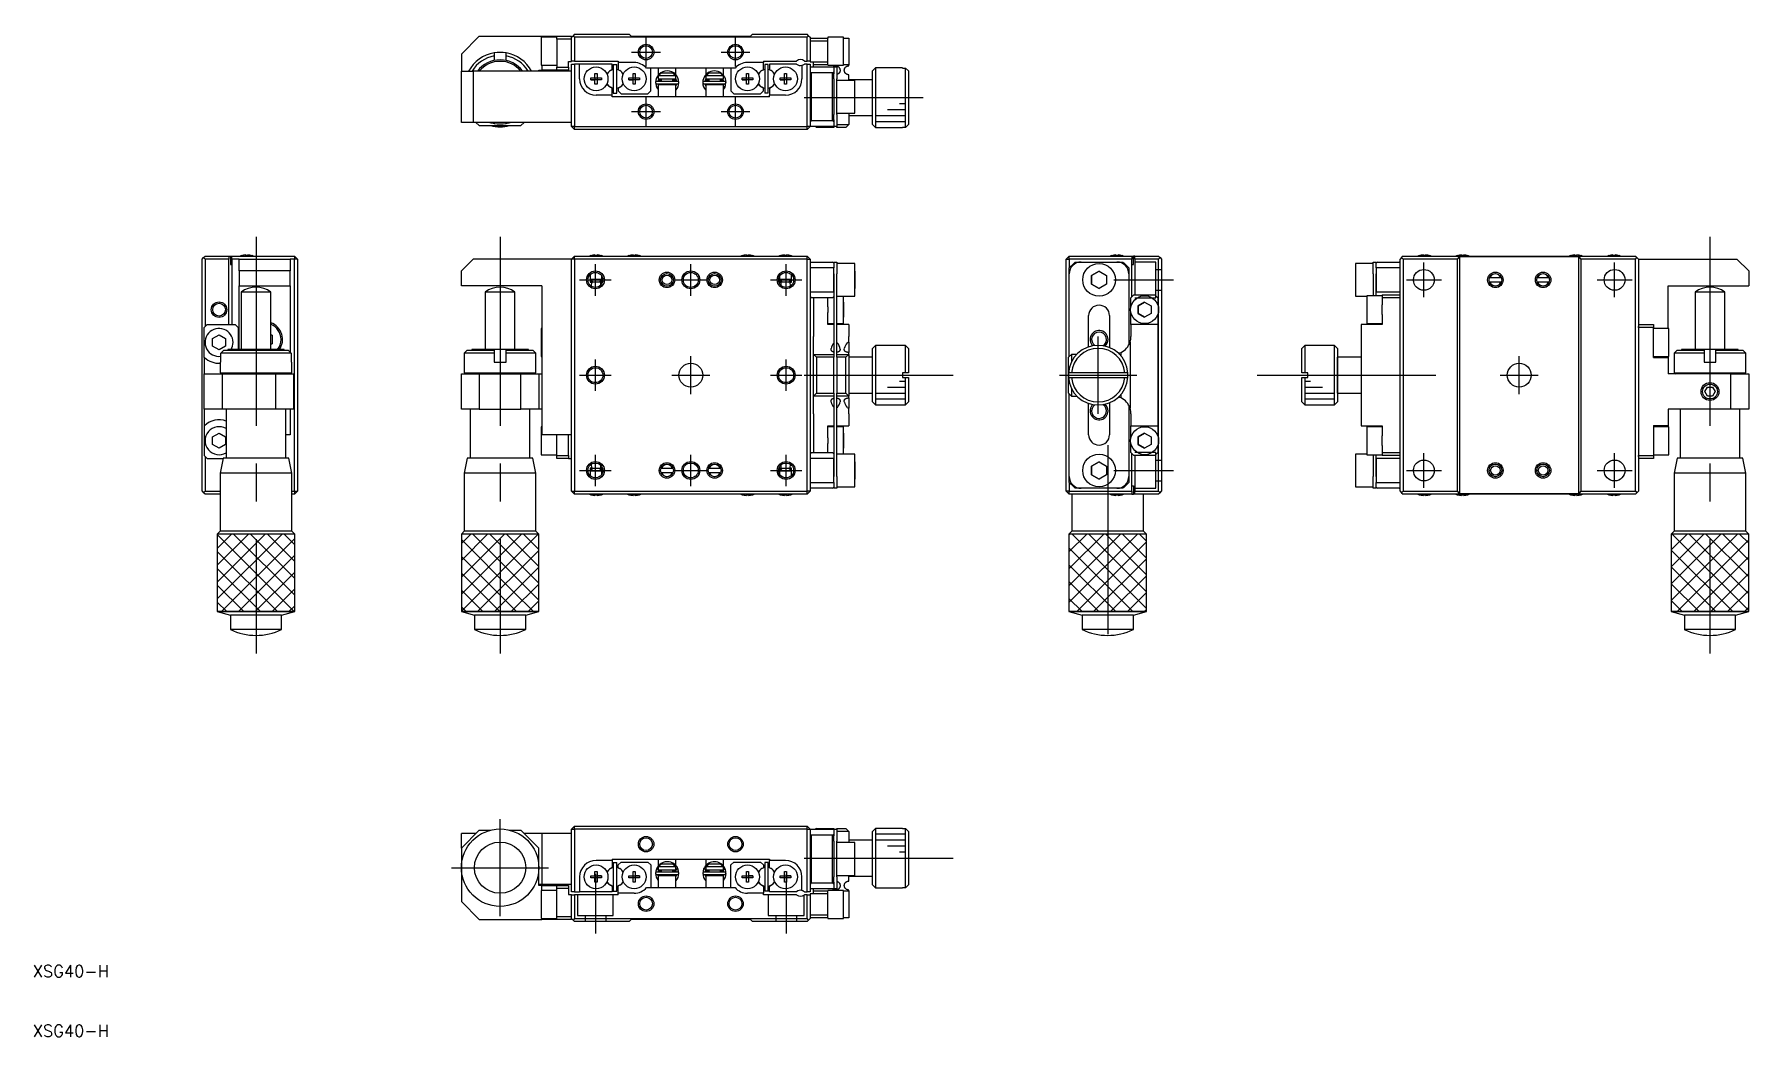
# Model space of a CAD drawing. Extents: x 10 to 298, y 10 to 178.
import ezdxf

# ---------------------------------------------------------------- set-up
doc = ezdxf.new("R2010")
doc.units = 0
doc.linetypes.add('CENTER', pattern=[50.8, 31.75, -6.35, 6.35, -6.35])
doc.linetypes.add('DASHED', pattern=[19.05, 12.7, -6.35])
doc.layers.get('0').update_dxf_attribs({"linetype": 'CONTINUOUS'})
doc.layers.add('CENTER', color=1, linetype='CENTER')
doc.styles.get("Standard").update_dxf_attribs({"font": 'txt.shx'})

msp = doc.modelspace()

# ---------------------------------------------------------------- texts
at = {"color": 7, "linetype": 'CONTINUOUS'}
for p in [(10, 20), (10, 10)]:
    msp.add_text('XSG40-H', height=2, dxfattribs=at).set_placement(p)

# ---------------------------------------------------------------- linework, layer by layer
at = {"color": 7, "linetype": 'CONTINUOUS'}
for p, q in [((84.91, 177.99), (81.91, 174.99)), ((84.91, 177.99), (95.41, 177.99)), ((95.31, 177.84), (95.31, 173.14)), ((97.91, 177.84), (95.31, 177.84)), ((95.41, 177.92), (95.41, 177.99)), ((95.41, 177.99), (97.91, 177.99)), ((95.41, 177.92), (95.41, 177.84)), ((97.91, 177.92), (95.41, 177.92)), ((97.91, 177.99), (100.41, 177.99)), ((97.91, 177.49), (97.91, 177.99)), ((100.41, 177.49), (97.91, 177.49)), ((97.91, 177.49), (97.91, 172.79)), ((100.41, 177.84), (100.66, 178.09)), ((100.41, 177.99), (100.41, 177.84)), ((100.41, 173.84), (100.41, 177.84)), ((100.91, 178.34), (100.66, 178.09)), ((100.66, 178.09), (100.91, 177.84)), ((100.91, 178.34), (110.06, 178.34)), ((100.91, 177.84), (100.91, 173.84)), ((139.91, 177.84), (100.91, 177.84)), ((110.41, 177.99), (110.06, 178.34)), ((110.41, 177.99), (130.41, 177.99)), ((130.76, 178.34), (130.41, 177.99)), ((130.76, 178.34), (139.91, 178.34)), ((140.16, 178.09), (139.91, 178.34)), ((139.91, 177.84), (140.16, 178.09)), ((139.91, 173.84), (139.91, 177.84)), ((140.16, 178.09), (140.41, 177.84)), ((140.41, 177.84), (140.41, 173.84)), ((140.41, 177.69), (143.41, 177.69)), ((143.41, 177.19), (140.41, 177.19)), ((143.41, 177.84), (143.41, 177.69)), ((146.01, 177.84), (143.41, 177.84)), ((143.41, 177.19), (143.41, 177.69)), ((143.41, 173.69), (143.41, 177.19)), ((146.01, 173.14), (146.01, 177.84)), ((146.01, 177.69), (146.91, 177.69)), ((146.91, 177.69), (146.91, 173.19)), ((81.91, 174.99), (81.91, 172.14)), ((87.41, 175.2), (87.41, 174.7)), ((87.41, 174.7), (87.41, 173.93)), ((89.41, 174.7), (89.41, 175.2)), ((89.41, 173.93), (89.41, 174.7)), ((95.31, 173.14), (97.91, 173.14)), ((95.41, 173.14), (95.41, 172.33)), ((97.91, 172.79), (99.91, 172.79)), ((97.91, 172.29), (97.91, 172.79)), ((99.91, 173.79), (100.41, 173.79)), ((99.91, 172.79), (99.91, 173.79)), ((99.91, 172.79), (99.91, 172.29)), ((100.41, 173.79), (100.41, 173.84)), ((100.91, 173.84), (100.41, 173.84)), ((100.41, 172.14), (100.41, 173.34)), ((100.41, 173.34), (100.91, 173.34)), ((100.91, 173.84), (108.21, 173.84)), ((100.91, 173.34), (100.91, 162.84)), ((101.76, 173.34), (100.91, 173.34)), ((101.76, 170.84), (101.76, 173.34)), ((107.21, 173.34), (101.76, 173.34)), ((107.21, 172.39), (107.21, 173.34)), ((107.41, 173.24), (107.41, 168.44)), ((107.41, 173.24), (108.01, 173.24)), ((108.01, 168.44), (108.01, 173.24)), ((108.21, 173.84), (108.21, 173.59)), ((110.91, 173.59), (108.21, 173.59)), ((108.21, 173.59), (108.21, 172.39)), ((127.83, 172.64), (112.99, 172.64)), ((113.71, 168.84), (113.71, 172.64)), ((114.91, 172.64), (114.91, 171.42)), ((117.91, 171.53), (117.91, 172.64)), ((122.91, 172.64), (122.91, 171.53)), ((125.91, 171.42), (125.91, 172.64)), ((127.11, 172.64), (127.11, 168.84)), ((132.61, 173.59), (129.91, 173.59)), ((132.61, 173.84), (138.15, 173.84)), ((132.61, 173.84), (132.61, 173.59)), ((132.61, 172.39), (132.61, 173.59)), ((133.41, 173.24), (132.81, 173.24)), ((132.81, 173.24), (132.81, 168.44)), ((133.41, 168.44), (133.41, 173.24)), ((133.61, 173.34), (133.61, 172.39)), ((138.15, 173.34), (133.61, 173.34)), ((139.06, 173.12), (139.06, 170.84)), ((139.47, 173.84), (139.91, 173.84)), ((139.91, 173.34), (139.47, 173.34)), ((140.41, 173.84), (139.91, 173.84)), ((139.91, 162.84), (139.91, 173.34)), ((139.91, 173.34), (140.41, 173.34)), ((140.41, 173.84), (140.41, 173.69)), ((140.41, 173.69), (141.01, 173.69)), ((140.41, 173.34), (140.41, 162.84)), ((140.41, 172.84), (144.41, 172.84)), ((141.01, 173.69), (143.41, 173.69)), ((141.01, 173.19), (141.01, 173.69)), ((143.41, 173.19), (141.01, 173.19)), ((141.01, 172.84), (141.01, 173.19)), ((143.41, 173.19), (143.41, 173.69)), ((143.41, 173.19), (143.41, 173.14)), ((143.41, 173.14), (146.01, 173.14)), ((144.2, 172.84), (144.23, 172.86)), ((144.23, 172.86), (144.27, 172.89)), ((144.27, 172.89), (144.31, 172.92)), ((144.31, 172.92), (144.35, 172.95)), ((144.35, 172.95), (144.4, 172.97)), ((144.4, 172.97), (144.42, 172.98)), ((144.41, 172.84), (144.41, 172.04)), ((144.41, 172.84), (144.91, 172.84)), ((144.42, 172.98), (144.45, 172.99)), ((144.45, 172.99), (144.47, 173)), ((144.47, 173), (144.5, 173.01)), ((144.5, 173.01), (144.53, 173.01)), ((144.53, 173.01), (144.54, 173.02)), ((144.54, 173.02), (144.56, 173.02)), ((144.56, 173.02), (144.57, 173.02)), ((144.57, 173.02), (144.59, 173.03)), ((144.59, 173.03), (144.6, 173.03)), ((144.6, 173.03), (144.62, 173.03)), ((144.62, 173.03), (144.63, 173.03)), ((144.63, 173.03), (144.65, 173.03)), ((144.65, 173.03), (144.66, 173.04)), ((144.66, 173.04), (144.67, 173.04)), ((144.67, 173.04), (144.68, 173.04)), ((144.68, 173.04), (144.69, 173.04)), ((144.69, 173.04), (144.7, 173.04)), ((144.7, 173.04), (144.71, 173.04)), ((144.71, 173.04), (144.72, 173.04)), ((144.72, 173.04), (144.73, 173.04)), ((144.73, 173.04), (144.74, 173.04)), ((144.74, 173.04), (144.75, 173.04)), ((144.75, 173.04), (144.77, 173.03)), ((144.77, 173.03), (144.78, 173.03)), ((144.78, 173.03), (144.79, 173.03)), ((144.79, 173.03), (144.8, 173.03)), ((144.8, 173.03), (144.81, 173.03)), ((144.81, 173.03), (144.82, 173.03)), ((144.82, 173.03), (144.84, 173.03)), ((144.84, 173.03), (144.85, 173.02)), ((144.85, 173.02), (144.87, 173.02)), ((144.87, 173.02), (144.88, 173.02)), ((144.88, 173.02), (144.91, 173.01)), ((144.91, 173.01), (144.94, 173)), ((144.91, 172.84), (144.91, 170.84)), ((144.94, 173), (144.97, 172.99)), ((144.97, 172.99), (144.99, 172.98)), ((144.99, 172.98), (145.01, 172.97)), ((145.01, 172.97), (145.04, 172.96)), ((145.04, 172.96), (145.09, 172.94)), ((145.09, 172.94), (145.13, 172.91)), ((145.13, 172.91), (145.18, 172.88)), ((145.18, 172.88), (145.22, 172.84)), ((145.22, 172.84), (145.25, 172.8)), ((145.25, 172.8), (145.29, 172.77)), ((145.29, 172.77), (145.32, 172.72)), ((145.32, 172.72), (145.35, 172.67)), ((145.35, 172.67), (145.38, 172.62)), ((145.38, 172.62), (145.4, 172.58)), ((146.91, 173.19), (146.01, 173.19)), ((146.21, 172.57), (146.23, 172.61)), ((146.23, 172.61), (146.25, 172.65)), ((146.25, 172.65), (146.28, 172.69)), ((146.28, 172.69), (146.31, 172.73)), ((146.31, 172.73), (146.34, 172.77)), ((146.34, 172.77), (146.37, 172.81)), ((146.37, 172.81), (146.41, 172.85)), ((146.41, 172.85), (146.45, 172.88)), ((146.45, 172.88), (146.49, 172.91)), ((146.49, 172.91), (146.52, 172.93)), ((146.52, 172.93), (146.55, 172.94)), ((146.55, 172.94), (146.58, 172.96)), ((146.58, 172.96), (146.61, 172.97)), ((146.61, 172.97), (146.63, 172.98)), ((146.63, 172.98), (146.64, 172.99)), ((146.64, 172.99), (146.67, 173)), ((146.67, 173), (146.69, 173)), ((146.69, 173), (146.72, 173.01)), ((146.72, 173.01), (146.73, 173.02)), ((146.73, 173.02), (146.75, 173.02)), ((146.75, 173.02), (146.76, 173.02)), ((146.76, 173.02), (146.77, 173.02)), ((146.77, 173.02), (146.78, 173.03)), ((146.78, 173.03), (146.8, 173.03)), ((146.8, 173.03), (146.81, 173.03)), ((146.81, 173.03), (146.83, 173.03)), ((146.83, 173.03), (146.84, 173.03)), ((146.84, 173.03), (146.85, 173.03)), ((146.85, 173.03), (146.86, 173.04)), ((146.86, 173.04), (146.87, 173.04)), ((146.87, 173.04), (146.89, 173.04)), ((146.89, 173.04), (146.9, 173.04)), ((146.9, 173.04), (146.91, 173.04)), ((146.91, 173.04), (146.91, 173.19)), ((151.41, 172.69), (150.91, 172.19)), ((151.41, 172.69), (151.41, 162.69)), ((155.91, 172.69), (151.41, 172.69)), ((155.91, 172.69), (155.91, 172.67)), ((155.91, 172.67), (156.41, 172.67)), ((156.41, 162.7), (156.41, 172.67)), ((156.41, 172.67), (156.91, 172.17)), ((81.91, 163.54), (81.91, 172.14)), ((81.91, 172.14), (83.91, 172.14)), ((83.91, 172.14), (83.91, 163.54)), ((100.41, 172.14), (83.91, 172.14)), ((94.91, 172.14), (94.91, 172.29)), ((94.91, 172.29), (95.41, 172.29)), ((95.41, 172.33), (97.91, 172.33)), ((95.41, 172.29), (95.41, 172.33)), ((97.91, 172.29), (95.41, 172.29)), ((99.91, 172.29), (97.91, 172.29)), ((100.41, 163.54), (100.41, 172.14)), ((100.41, 163.54), (100.41, 172.14)), ((103.62, 171.02), (104.33, 171.02)), ((103.62, 170.66), (103.62, 171.02)), ((104.33, 170.66), (103.62, 170.66)), ((103.62, 170.66), (104.33, 170.66)), ((104.33, 171.72), (104.69, 171.72)), ((104.33, 171.02), (104.33, 171.72)), ((104.34, 171.01), (104.33, 171.02)), ((104.34, 170.67), (104.33, 170.66)), ((104.33, 169.95), (104.33, 170.66)), ((104.69, 169.95), (104.33, 169.95)), ((104.34, 171.01), (104.68, 171.01)), ((104.34, 170.67), (104.34, 171.01)), ((104.68, 170.67), (104.34, 170.67)), ((104.68, 171.01), (104.69, 171.02)), ((104.68, 171.01), (104.68, 170.67)), ((104.68, 170.67), (104.69, 170.66)), ((104.69, 171.72), (104.69, 171.02)), ((104.69, 171.02), (105.4, 171.02)), ((104.69, 170.66), (104.69, 169.95)), ((105.4, 170.66), (104.69, 170.66)), ((105.4, 170.66), (104.69, 170.66)), ((105.4, 171.02), (105.4, 170.66)), ((106.95, 172.24), (107.21, 172.39)), ((108.47, 172.24), (108.21, 172.39)), ((110.02, 171.02), (110.73, 171.02)), ((110.02, 170.66), (110.02, 171.02)), ((110.73, 170.66), (110.02, 170.66)), ((110.02, 170.66), (110.73, 170.66)), ((110.73, 171.72), (111.09, 171.72)), ((110.73, 171.02), (110.73, 171.72)), ((110.74, 171.01), (110.73, 171.02)), ((110.74, 170.67), (110.73, 170.66)), ((110.73, 169.95), (110.73, 170.66)), ((111.09, 169.95), (110.73, 169.95)), ((110.74, 171.01), (111.08, 171.01)), ((110.74, 170.67), (110.74, 171.01)), ((111.08, 170.67), (110.74, 170.67)), ((111.08, 171.01), (111.09, 171.02)), ((111.08, 171.01), (111.08, 170.67)), ((111.08, 170.67), (111.09, 170.66)), ((111.09, 171.72), (111.09, 171.02)), ((111.09, 171.02), (111.8, 171.02)), ((111.09, 170.66), (111.09, 169.95)), ((111.8, 170.66), (111.09, 170.66)), ((111.8, 170.66), (111.09, 170.66)), ((111.8, 171.02), (111.8, 170.66)), ((114.51, 170.2), (114.64, 169.52)), ((114.62, 169.86), (114.61, 169.82)), ((114.61, 169.82), (114.61, 169.79)), ((114.61, 169.79), (114.61, 169.75)), ((114.61, 169.75), (114.61, 169.72)), ((114.61, 169.72), (114.61, 169.69)), ((114.63, 169.89), (114.62, 169.86)), ((114.64, 169.96), (114.63, 169.92)), ((114.63, 169.92), (114.63, 169.89)), ((114.66, 169.99), (114.64, 169.96)), ((114.67, 170.02), (114.66, 169.99)), ((114.68, 170.03), (114.67, 170.02)), ((118.21, 170.43), (114.71, 170.43)), ((114.71, 170.03), (118.21, 170.03)), ((114.91, 171.42), (114.91, 171.42)), ((114.96, 171.34), (114.91, 171.34)), ((114.91, 171.34), (114.91, 170.84)), ((114.91, 170.84), (117.91, 170.84)), ((117.91, 169.84), (114.91, 169.84)), ((114.91, 169.84), (114.91, 167.84)), ((114.92, 170.43), (115.03, 170.84)), ((114.96, 171.34), (115.49, 171.84)), ((117.86, 171.34), (114.96, 171.34)), ((114.96, 170.64), (115.41, 170.64)), ((115.03, 169.85), (115.04, 169.87)), ((115.03, 169.84), (115.03, 169.85)), ((115.03, 169.84), (115.03, 169.84)), ((115.04, 169.87), (115.05, 169.88)), ((115.05, 169.89), (115.06, 169.91)), ((115.05, 169.88), (115.05, 169.89)), ((115.06, 169.91), (115.07, 169.92)), ((115.07, 169.92), (115.08, 169.93)), ((115.08, 169.93), (115.09, 169.94)), ((115.09, 169.94), (115.1, 169.95)), ((115.1, 169.95), (115.11, 169.96)), ((115.11, 169.96), (115.12, 169.97)), ((115.12, 169.97), (115.14, 169.98)), ((115.14, 169.98), (115.15, 169.99)), ((115.15, 169.99), (115.16, 169.99)), ((115.16, 169.99), (115.17, 170)), ((115.17, 170), (115.19, 170.01)), ((115.19, 170.01), (115.2, 170.01)), ((115.2, 170.01), (115.22, 170.02)), ((115.22, 170.02), (115.23, 170.02)), ((115.23, 170.02), (115.24, 170.02)), ((115.24, 170.02), (115.26, 170.03)), ((115.26, 170.03), (115.27, 170.03)), ((115.27, 170.03), (115.29, 170.03)), ((115.29, 170.03), (115.3, 170.03)), ((115.3, 170.03), (115.31, 170.03)), ((115.41, 170.84), (115.41, 170.43)), ((115.41, 170.03), (115.41, 169.84)), ((115.49, 171.84), (117.33, 171.84)), ((117.33, 171.84), (117.86, 171.34)), ((117.41, 170.43), (117.41, 170.84)), ((117.41, 170.64), (117.91, 170.64)), ((117.41, 169.84), (117.41, 170.03)), ((117.61, 170.03), (117.62, 170.03)), ((117.62, 170.03), (117.64, 170.03)), ((117.64, 170.03), (117.65, 170.03)), ((117.65, 170.03), (117.66, 170.02)), ((117.66, 170.02), (117.68, 170.02)), ((117.68, 170.02), (117.69, 170.02)), ((117.69, 170.02), (117.71, 170.01)), ((117.71, 170.01), (117.72, 170.01)), ((117.72, 170.01), (117.73, 170)), ((117.73, 170), (117.75, 170)), ((117.75, 170), (117.76, 169.99)), ((117.76, 169.99), (117.77, 169.98)), ((117.77, 169.98), (117.78, 169.97)), ((117.78, 169.97), (117.8, 169.96)), ((117.8, 169.96), (117.81, 169.95)), ((117.81, 169.95), (117.82, 169.94)), ((117.82, 169.94), (117.83, 169.93)), ((117.83, 169.93), (117.84, 169.92)), ((117.84, 169.92), (117.85, 169.91)), ((117.85, 169.91), (117.86, 169.9)), ((117.91, 171.34), (117.86, 171.34)), ((117.86, 169.9), (117.86, 169.89)), ((117.86, 169.89), (117.87, 169.87)), ((117.87, 169.87), (117.88, 169.86)), ((117.88, 170.84), (118, 170.43)), ((117.88, 169.86), (117.88, 169.85)), ((117.88, 169.85), (117.89, 169.84)), ((117.91, 171.53), (117.91, 171.53)), ((117.91, 170.84), (117.91, 171.34)), ((117.91, 170.64), (117.91, 170.77)), ((117.91, 167.84), (117.91, 169.84)), ((117.95, 169.8), (117.91, 169.69)), ((118, 170.03), (117.95, 169.8)), ((126.11, 170.43), (122.61, 170.43)), ((122.61, 170.03), (126.11, 170.03)), ((122.83, 170.43), (122.94, 170.84)), ((122.87, 169.8), (122.83, 170.03)), ((122.91, 169.69), (122.87, 169.8)), ((122.96, 171.34), (122.91, 171.34)), ((122.91, 171.34), (122.91, 170.84)), ((122.91, 170.84), (125.91, 170.84)), ((122.91, 170.77), (122.91, 170.77)), ((122.91, 170.77), (122.91, 170.64)), ((122.91, 170.64), (123.41, 170.64)), ((125.91, 169.84), (122.91, 169.84)), ((122.91, 169.84), (122.91, 167.84)), ((122.93, 169.84), (122.94, 169.85)), ((122.93, 169.84), (122.93, 169.84)), ((122.94, 169.85), (122.95, 169.87)), ((122.95, 169.88), (122.96, 169.89)), ((122.95, 169.87), (122.95, 169.88)), ((122.96, 171.34), (123.49, 171.84)), ((125.86, 171.34), (122.96, 171.34)), ((122.96, 169.89), (122.97, 169.91)), ((122.97, 169.91), (122.98, 169.92)), ((122.98, 169.92), (122.99, 169.93)), ((122.99, 169.93), (123, 169.94)), ((123, 169.94), (123.01, 169.95)), ((123.01, 169.95), (123.02, 169.96)), ((123.02, 169.96), (123.03, 169.97)), ((123.03, 169.97), (123.04, 169.98)), ((123.04, 169.98), (123.06, 169.99)), ((123.06, 169.99), (123.07, 169.99)), ((123.07, 169.99), (123.08, 170)), ((123.08, 170), (123.09, 170.01)), ((123.09, 170.01), (123.11, 170.01)), ((123.11, 170.01), (123.12, 170.02)), ((123.12, 170.02), (123.14, 170.02)), ((123.14, 170.02), (123.15, 170.02)), ((123.15, 170.02), (123.16, 170.03)), ((123.16, 170.03), (123.18, 170.03)), ((123.18, 170.03), (123.19, 170.03)), ((123.19, 170.03), (123.21, 170.03)), ((123.21, 170.03), (123.21, 170.03)), ((123.41, 170.84), (123.41, 170.43)), ((123.41, 170.03), (123.41, 169.84)), ((123.49, 171.84), (125.33, 171.84)), ((125.33, 171.84), (125.86, 171.34)), ((125.41, 170.43), (125.41, 170.84)), ((125.41, 170.64), (125.86, 170.64)), ((125.41, 169.84), (125.41, 170.03)), ((125.51, 170.03), (125.53, 170.03)), ((125.53, 170.03), (125.54, 170.03)), ((125.54, 170.03), (125.56, 170.03)), ((125.56, 170.03), (125.57, 170.02)), ((125.57, 170.02), (125.58, 170.02)), ((125.58, 170.02), (125.6, 170.02)), ((125.6, 170.02), (125.61, 170.01)), ((125.61, 170.01), (125.63, 170.01)), ((125.63, 170.01), (125.64, 170)), ((125.64, 170), (125.65, 170)), ((125.65, 170), (125.67, 169.99)), ((125.67, 169.99), (125.68, 169.98)), ((125.68, 169.98), (125.69, 169.97)), ((125.69, 169.97), (125.7, 169.96)), ((125.7, 169.96), (125.71, 169.95)), ((125.71, 169.95), (125.72, 169.94)), ((125.72, 169.94), (125.73, 169.93)), ((125.73, 169.93), (125.74, 169.92)), ((125.74, 169.92), (125.75, 169.91)), ((125.75, 169.91), (125.76, 169.9)), ((125.76, 169.9), (125.77, 169.89)), ((125.77, 169.89), (125.78, 169.87)), ((125.78, 169.87), (125.78, 169.86)), ((125.78, 169.86), (125.79, 169.85)), ((125.79, 170.84), (125.9, 170.43)), ((125.79, 169.85), (125.79, 169.84)), ((125.91, 171.34), (125.86, 171.34)), ((125.91, 170.84), (125.91, 171.34)), ((125.91, 167.84), (125.91, 169.84)), ((126.15, 169.46), (126.31, 170.21)), ((126.16, 170), (126.15, 170.03)), ((126.17, 169.97), (126.16, 170)), ((126.18, 169.94), (126.17, 169.97)), ((126.19, 169.9), (126.18, 169.94)), ((126.2, 169.87), (126.19, 169.9)), ((126.21, 169.84), (126.2, 169.87)), ((126.21, 169.8), (126.21, 169.84)), ((126.21, 169.77), (126.21, 169.8)), ((126.21, 169.73), (126.21, 169.77)), ((126.21, 169.7), (126.21, 169.73)), ((129.02, 171.02), (129.73, 171.02)), ((129.02, 170.66), (129.02, 171.02)), ((129.73, 170.66), (129.02, 170.66)), ((129.02, 170.66), (129.73, 170.66)), ((129.73, 171.72), (130.09, 171.72)), ((129.73, 171.02), (129.73, 171.72)), ((129.74, 171.01), (129.73, 171.02)), ((129.74, 170.67), (129.73, 170.66)), ((129.73, 169.95), (129.73, 170.66)), ((130.09, 169.95), (129.73, 169.95)), ((129.74, 171.01), (130.08, 171.01)), ((129.74, 170.67), (129.74, 171.01)), ((130.08, 170.67), (129.74, 170.67)), ((130.08, 171.01), (130.09, 171.02)), ((130.08, 171.01), (130.08, 170.67)), ((130.08, 170.67), (130.09, 170.66)), ((130.09, 171.72), (130.09, 171.02)), ((130.09, 171.02), (130.8, 171.02)), ((130.09, 170.66), (130.09, 169.95)), ((130.8, 170.66), (130.09, 170.66)), ((130.8, 170.66), (130.09, 170.66)), ((130.8, 171.02), (130.8, 170.66)), ((132.35, 172.24), (132.61, 172.39)), ((133.87, 172.24), (133.61, 172.39)), ((135.42, 171.02), (136.13, 171.02)), ((135.42, 170.66), (135.42, 171.02)), ((136.13, 170.66), (135.42, 170.66)), ((135.42, 170.66), (136.13, 170.66)), ((136.13, 171.72), (136.49, 171.72)), ((136.13, 171.02), (136.13, 171.72)), ((136.14, 171.01), (136.13, 171.02)), ((136.14, 170.67), (136.13, 170.66)), ((136.13, 169.95), (136.13, 170.66)), ((136.49, 169.95), (136.13, 169.95)), ((136.14, 171.01), (136.48, 171.01)), ((136.14, 170.67), (136.14, 171.01)), ((136.48, 170.67), (136.14, 170.67)), ((136.48, 171.01), (136.49, 171.02)), ((136.48, 171.01), (136.48, 170.67)), ((136.48, 170.67), (136.49, 170.66)), ((136.49, 171.72), (136.49, 171.02)), ((136.49, 171.02), (137.2, 171.02)), ((136.49, 170.66), (136.49, 169.95)), ((137.2, 170.66), (136.49, 170.66)), ((137.2, 170.66), (136.49, 170.66)), ((137.2, 171.02), (137.2, 170.66)), ((140.41, 172.04), (140.61, 171.84)), ((140.61, 171.84), (140.61, 163.84)), ((144.21, 171.84), (140.61, 171.84)), ((144.21, 171.84), (144.41, 172.04)), ((144.21, 163.84), (144.21, 171.84)), ((144.41, 172.04), (144.41, 171.71)), ((144.41, 171.71), (144.41, 172.04)), ((144.41, 170.84), (144.41, 171.71)), ((144.41, 170.84), (144.41, 164.84)), ((144.94, 171.57), (144.91, 171.56)), ((144.91, 164.84), (144.91, 170.84)), ((147.91, 170.59), (144.91, 170.59)), ((144.96, 171.58), (144.94, 171.57)), ((144.98, 171.59), (144.96, 171.58)), ((145.02, 171.6), (144.98, 171.59)), ((145.05, 171.62), (145.02, 171.6)), ((145.07, 171.63), (145.05, 171.62)), ((145.1, 171.65), (145.07, 171.63)), ((145.13, 171.67), (145.1, 171.65)), ((145.16, 171.68), (145.13, 171.67)), ((145.18, 171.7), (145.16, 171.68)), ((145.2, 171.72), (145.18, 171.7)), ((145.23, 171.74), (145.2, 171.72)), ((145.25, 171.77), (145.23, 171.74)), ((145.27, 171.79), (145.25, 171.77)), ((145.29, 171.81), (145.27, 171.79)), ((145.31, 171.83), (145.29, 171.81)), ((145.33, 171.86), (145.31, 171.83)), ((145.34, 171.88), (145.33, 171.86)), ((145.36, 171.91), (145.34, 171.88)), ((145.37, 171.94), (145.36, 171.91)), ((145.39, 171.97), (145.37, 171.94)), ((145.4, 172), (145.39, 171.97)), ((145.4, 172.58), (145.42, 172.53)), ((145.41, 172.03), (145.4, 172)), ((145.43, 172.07), (145.41, 172.03)), ((145.42, 172.53), (145.43, 172.49)), ((145.43, 172.49), (145.44, 172.44)), ((145.44, 172.11), (145.43, 172.07)), ((145.44, 172.44), (145.45, 172.39)), ((145.45, 172.15), (145.44, 172.11)), ((145.45, 172.39), (145.46, 172.35)), ((145.46, 172.2), (145.45, 172.15)), ((145.46, 172.35), (145.46, 172.3)), ((145.46, 172.3), (145.46, 172.25)), ((145.46, 172.25), (145.46, 172.2)), ((146.16, 172.37), (146.17, 172.41)), ((146.16, 172.32), (146.16, 172.37)), ((146.16, 172.28), (146.16, 172.32)), ((146.16, 172.23), (146.16, 172.28)), ((146.17, 172.19), (146.16, 172.23)), ((146.17, 172.41), (146.18, 172.45)), ((146.17, 172.16), (146.17, 172.19)), ((146.18, 172.13), (146.17, 172.16)), ((146.18, 172.45), (146.19, 172.49)), ((146.19, 172.09), (146.18, 172.13)), ((146.19, 172.49), (146.2, 172.53)), ((146.2, 172.06), (146.19, 172.09)), ((146.2, 172.53), (146.21, 172.57)), ((146.21, 172.03), (146.2, 172.06)), ((146.22, 172), (146.21, 172.03)), ((146.23, 171.97), (146.22, 172)), ((146.25, 171.94), (146.23, 171.97)), ((146.26, 171.91), (146.25, 171.94)), ((146.28, 171.88), (146.26, 171.91)), ((146.3, 171.85), (146.28, 171.88)), ((146.33, 171.82), (146.3, 171.85)), ((146.35, 171.79), (146.33, 171.82)), ((146.38, 171.76), (146.35, 171.79)), ((146.4, 171.74), (146.38, 171.76)), ((146.42, 171.72), (146.4, 171.74)), ((146.44, 171.7), (146.42, 171.72)), ((146.46, 171.68), (146.44, 171.7)), ((146.49, 171.67), (146.46, 171.68)), ((146.51, 171.66), (146.49, 171.67)), ((146.53, 171.64), (146.51, 171.66)), ((146.55, 171.63), (146.53, 171.64)), ((146.58, 171.61), (146.55, 171.63)), ((146.61, 171.6), (146.58, 171.61)), ((146.64, 171.59), (146.61, 171.6)), ((146.66, 171.58), (146.64, 171.59)), ((146.68, 171.57), (146.66, 171.58)), ((146.7, 171.57), (146.68, 171.57)), ((146.73, 171.56), (146.7, 171.57)), ((146.76, 171.55), (146.73, 171.56)), ((146.79, 171.55), (146.76, 171.55)), ((146.83, 171.54), (146.79, 171.55)), ((146.86, 171.54), (146.83, 171.54)), ((146.88, 171.54), (146.86, 171.54)), ((146.91, 171.54), (146.88, 171.54)), ((146.91, 170.59), (146.91, 171.54)), ((150.91, 170.69), (146.91, 170.69)), ((147.91, 165.09), (147.91, 170.59)), ((150.91, 163.19), (150.91, 172.19)), ((156.91, 172.17), (156.91, 163.2)), ((107.21, 168.09), (104.51, 168.09)), ((107.21, 169.29), (106.95, 169.44)), ((107.21, 168.09), (107.21, 169.29)), ((107.21, 167.84), (107.21, 168.09)), ((133.61, 167.84), (107.21, 167.84)), ((107.41, 168.44), (108.01, 168.44)), ((108.21, 169.29), (108.47, 169.44)), ((108.21, 169.29), (108.21, 168.84)), ((108.21, 168.84), (108.71, 168.34)), ((108.71, 168.34), (113.21, 168.34)), ((113.21, 168.34), (113.71, 168.84)), ((114.61, 169.69), (114.61, 169.65)), ((114.61, 169.65), (114.62, 169.62)), ((114.62, 169.62), (114.63, 169.58)), ((114.63, 169.58), (114.63, 169.55)), ((114.63, 169.55), (114.64, 169.52)), ((114.64, 169.52), (114.66, 169.48)), ((114.66, 169.48), (114.66, 169.47)), ((114.66, 169.47), (114.66, 169.47)), ((114.66, 169.47), (114.67, 169.46)), ((114.66, 169.47), (114.91, 169.05)), ((114.67, 169.46), (114.91, 169.53)), ((114.67, 169.46), (114.67, 169.46)), ((114.67, 169.46), (114.67, 169.46)), ((114.67, 169.46), (114.68, 169.46)), ((114.68, 169.46), (114.68, 169.46)), ((114.68, 169.46), (114.69, 169.46)), ((114.69, 169.46), (114.7, 169.47)), ((114.7, 169.47), (114.71, 169.47)), ((114.71, 169.47), (114.72, 169.47)), ((114.72, 169.47), (114.73, 169.47)), ((114.73, 169.47), (114.74, 169.48)), ((114.74, 169.48), (114.75, 169.48)), ((114.75, 169.48), (114.77, 169.48)), ((114.77, 169.48), (114.78, 169.49)), ((114.78, 169.49), (114.79, 169.49)), ((114.79, 169.49), (114.81, 169.5)), ((114.81, 169.5), (114.82, 169.5)), ((114.82, 169.5), (114.84, 169.51)), ((114.84, 169.51), (114.85, 169.52)), ((114.85, 169.52), (114.87, 169.52)), ((114.87, 169.52), (114.88, 169.53)), ((114.88, 169.53), (114.9, 169.54)), ((114.9, 169.54), (114.91, 169.54)), ((118.25, 169.47), (118.27, 169.51)), ((118.25, 169.47), (118.25, 169.47)), ((118.25, 169.47), (118.25, 169.47)), ((118.25, 169.47), (118.25, 169.47)), ((118.25, 169.47), (118.25, 169.47)), ((118.27, 169.52), (118.27, 169.53)), ((118.27, 169.53), (118.27, 169.53)), ((118.27, 169.53), (118.27, 169.53)), ((118.27, 169.51), (118.27, 169.52)), ((118.27, 169.52), (118.27, 169.52)), ((118.27, 169.52), (118.27, 169.52)), ((118.27, 169.52), (118.27, 169.52)), ((118.27, 169.52), (118.27, 169.52)), ((118.27, 169.52), (118.27, 169.52)), ((118.27, 169.52), (118.27, 169.52)), ((122.55, 169.53), (122.55, 169.53)), ((122.55, 169.53), (122.55, 169.52)), ((122.55, 169.52), (122.55, 169.52)), ((122.55, 169.52), (122.55, 169.52)), ((122.55, 169.52), (122.55, 169.52)), ((122.55, 169.52), (122.57, 169.47)), ((122.57, 169.48), (122.57, 169.47)), ((122.57, 169.47), (122.57, 169.47)), ((122.57, 169.47), (122.57, 169.47)), ((122.57, 169.47), (122.57, 169.47)), ((122.57, 169.47), (122.57, 169.47)), ((122.57, 169.47), (122.57, 169.47)), ((122.57, 169.47), (122.57, 169.47)), ((125.92, 169.54), (125.91, 169.54)), ((126.15, 169.46), (125.91, 169.53)), ((125.91, 169.05), (126.16, 169.47)), ((125.94, 169.53), (125.92, 169.54)), ((125.95, 169.52), (125.94, 169.53)), ((125.97, 169.52), (125.95, 169.52)), ((125.98, 169.51), (125.97, 169.52)), ((126, 169.5), (125.98, 169.51)), ((126.01, 169.5), (126, 169.5)), ((126.03, 169.49), (126.01, 169.5)), ((126.04, 169.49), (126.03, 169.49)), ((126.05, 169.48), (126.04, 169.49)), ((126.07, 169.48), (126.05, 169.48)), ((126.08, 169.48), (126.07, 169.48)), ((126.09, 169.47), (126.08, 169.48)), ((126.1, 169.47), (126.09, 169.47)), ((126.11, 169.47), (126.1, 169.47)), ((126.12, 169.47), (126.11, 169.47)), ((126.13, 169.46), (126.12, 169.47)), ((126.14, 169.46), (126.13, 169.46)), ((126.15, 169.46), (126.14, 169.46)), ((126.14, 169.46), (126.14, 169.46)), ((126.16, 169.46), (126.15, 169.46)), ((126.15, 169.46), (126.15, 169.46)), ((126.16, 169.47), (126.17, 169.5)), ((126.16, 169.47), (126.16, 169.47)), ((126.16, 169.47), (126.16, 169.46)), ((126.17, 169.5), (126.18, 169.53)), ((126.18, 169.53), (126.19, 169.56)), ((126.19, 169.56), (126.2, 169.6)), ((126.2, 169.63), (126.21, 169.66)), ((126.2, 169.6), (126.2, 169.63)), ((126.21, 169.66), (126.21, 169.7)), ((127.11, 168.84), (127.61, 168.34)), ((127.61, 168.34), (132.11, 168.34)), ((132.11, 168.34), (132.61, 168.84)), ((132.61, 169.29), (132.35, 169.44)), ((132.61, 168.84), (132.61, 169.29)), ((133.41, 168.44), (132.81, 168.44)), ((133.61, 169.29), (133.87, 169.44)), ((133.61, 169.29), (133.61, 168.09)), ((136.31, 168.09), (133.61, 168.09)), ((133.61, 167.84), (133.61, 168.09)), ((144.41, 163.97), (144.41, 164.84)), ((144.41, 163.97), (144.41, 163.64)), ((144.41, 163.64), (144.41, 163.97)), ((144.91, 165.09), (147.91, 165.09)), ((144.91, 164.84), (144.91, 162.84)), ((146.91, 165.09), (146.91, 163.19)), ((146.91, 164.69), (150.91, 164.69)), ((83.91, 163.54), (81.91, 163.54)), ((100.41, 163.54), (83.91, 163.54)), ((84.36, 163.54), (84.91, 162.99)), ((84.91, 162.99), (91.91, 162.99)), ((87.41, 163.54), (87.41, 163.37)), ((89.41, 163.37), (89.41, 163.54)), ((91.91, 162.99), (92.46, 163.54)), ((100.41, 162.84), (100.41, 163.54)), ((100.91, 162.34), (100.41, 162.84)), ((100.91, 162.84), (100.41, 162.84)), ((100.91, 162.84), (139.91, 162.84)), ((100.91, 162.34), (100.91, 162.84)), ((139.91, 162.34), (100.91, 162.34)), ((139.91, 162.34), (139.91, 162.84)), ((140.41, 162.84), (139.91, 162.84)), ((139.91, 162.34), (140.41, 162.84)), ((140.61, 163.84), (140.41, 163.64)), ((144.41, 162.84), (140.41, 162.84)), ((140.61, 163.84), (144.21, 163.84)), ((141.36, 162.84), (141.51, 162.69)), ((144.41, 162.69), (141.51, 162.69)), ((144.41, 163.64), (144.21, 163.84)), ((144.41, 163.64), (144.41, 162.84)), ((144.91, 162.84), (144.41, 162.84)), ((144.41, 162.84), (144.41, 162.69)), ((144.91, 163.19), (146.91, 163.19)), ((144.91, 162.69), (144.91, 162.84)), ((146.41, 162.69), (144.91, 162.69)), ((146.41, 162.69), (146.91, 163.19)), ((150.91, 163.19), (151.41, 162.69)), ((151.41, 162.69), (155.91, 162.69)), ((156.41, 162.7), (155.91, 162.7)), ((155.91, 162.7), (155.91, 162.69)), ((156.91, 163.2), (156.41, 162.7)), ((38.66, 140.84), (38.91, 141.09)), ((38.91, 141.09), (42.91, 141.09)), ((42.91, 141.09), (42.91, 140.59)), ((42.91, 141.09), (43.16, 141.09)), ((43.16, 141.09), (43.16, 139.69)), ((43.16, 141.09), (43.41, 141.09)), ((43.41, 141.09), (53.91, 141.09)), ((43.41, 140.59), (43.41, 141.09)), ((45.02, 141.16), (45.02, 141.17)), ((45.73, 141.16), (45.73, 141.28)), ((46.09, 141.16), (45.73, 141.16)), ((46.09, 141.28), (46.09, 141.16)), ((46.8, 141.17), (46.8, 141.16)), ((53.91, 141.09), (53.91, 140.59)), ((54.41, 140.59), (53.91, 141.09)), ((100.91, 141.09), (100.41, 140.59)), ((100.91, 140.59), (100.91, 141.09)), ((100.91, 141.09), (139.91, 141.09)), ((103.62, 141.16), (103.62, 141.17)), ((103.62, 141.16), (103.62, 141.17)), ((104.33, 141.16), (104.33, 141.28)), ((104.69, 141.16), (104.33, 141.16)), ((104.69, 141.28), (104.69, 141.16)), ((105.4, 141.17), (105.4, 141.16)), ((105.4, 141.17), (105.4, 141.16)), ((110.02, 141.16), (110.02, 141.17)), ((110.02, 141.16), (110.02, 141.17)), ((110.73, 141.16), (110.73, 141.28)), ((111.09, 141.16), (110.73, 141.16)), ((111.09, 141.28), (111.09, 141.16)), ((111.8, 141.17), (111.8, 141.16)), ((111.8, 141.17), (111.8, 141.16)), ((129.02, 141.16), (129.02, 141.17)), ((129.02, 141.16), (129.02, 141.17)), ((129.73, 141.16), (129.73, 141.28)), ((130.09, 141.16), (129.73, 141.16)), ((130.09, 141.28), (130.09, 141.16)), ((130.8, 141.17), (130.8, 141.16)), ((130.8, 141.17), (130.8, 141.16)), ((135.42, 141.16), (135.42, 141.17)), ((135.42, 141.16), (135.42, 141.17)), ((136.13, 141.16), (136.13, 141.28)), ((136.49, 141.16), (136.13, 141.16)), ((136.49, 141.28), (136.49, 141.16)), ((137.2, 141.17), (137.2, 141.16)), ((137.2, 141.17), (137.2, 141.16)), ((139.91, 140.59), (139.91, 141.09)), ((140.41, 140.59), (139.91, 141.09)), ((183.41, 140.59), (183.91, 141.09)), ((183.91, 140.59), (183.91, 141.09)), ((183.91, 141.09), (194.41, 141.09)), ((191.02, 141.16), (191.02, 141.17)), ((191.73, 141.16), (191.73, 141.28)), ((192.09, 141.16), (191.73, 141.16)), ((192.09, 141.28), (192.09, 141.16)), ((192.8, 141.17), (192.8, 141.16)), ((194.41, 141.09), (194.41, 140.59)), ((194.41, 141.09), (194.66, 141.09)), ((194.66, 139.69), (194.66, 141.09)), ((194.91, 141.09), (194.66, 141.09)), ((194.91, 141.09), (198.91, 141.09)), ((194.91, 140.59), (194.91, 141.09)), ((198.91, 141.09), (199.16, 140.84)), ((239.91, 141.09), (239.66, 140.84)), ((239.91, 141.09), (278.91, 141.09)), ((242.62, 141.16), (242.62, 141.17)), ((243.33, 141.16), (243.33, 141.28)), ((243.69, 141.16), (243.33, 141.16)), ((243.69, 141.28), (243.69, 141.16)), ((244.4, 141.17), (244.4, 141.16)), ((249.02, 141.16), (249.02, 141.17)), ((249.73, 141.16), (249.73, 141.28)), ((250.09, 141.16), (249.73, 141.16)), ((250.09, 141.28), (250.09, 141.16)), ((250.8, 141.17), (250.8, 141.16)), ((268.02, 141.16), (268.02, 141.17)), ((268.73, 141.16), (268.73, 141.28)), ((269.09, 141.16), (268.73, 141.16)), ((269.09, 141.28), (269.09, 141.16)), ((269.8, 141.17), (269.8, 141.16)), ((274.42, 141.16), (274.42, 141.17)), ((275.13, 141.16), (275.13, 141.28)), ((275.49, 141.16), (275.13, 141.16)), ((275.49, 141.28), (275.49, 141.16)), ((276.2, 141.17), (276.2, 141.16)), ((279.16, 140.84), (278.91, 141.09)), ((38.41, 140.59), (38.66, 140.84)), ((38.41, 101.59), (38.41, 140.59)), ((38.91, 140.59), (38.66, 140.84)), ((42.91, 140.59), (38.91, 140.59)), ((38.91, 140.59), (38.91, 129.24)), ((42.91, 129.59), (42.91, 140.59)), ((43.16, 139.69), (43.41, 139.69)), ((44.61, 140.59), (43.41, 140.59)), ((43.41, 140.59), (43.41, 129.59)), ((44.61, 140.59), (53.21, 140.59)), ((44.61, 138.59), (44.61, 140.59)), ((44.61, 138.59), (44.61, 136.09)), ((53.21, 138.59), (44.61, 138.59)), ((53.21, 140.59), (53.21, 138.59)), ((53.91, 140.59), (53.21, 140.59)), ((53.21, 136.09), (53.21, 138.59)), ((53.91, 101.59), (53.91, 140.59)), ((54.41, 140.59), (53.91, 140.59)), ((54.41, 140.59), (54.41, 101.59)), ((83.91, 140.59), (81.91, 138.59)), ((81.91, 136.09), (81.91, 138.59)), ((100.41, 140.59), (83.91, 140.59)), ((100.91, 140.59), (100.41, 140.59)), ((100.41, 101.59), (100.41, 140.59)), ((139.91, 140.59), (100.91, 140.59)), ((100.91, 140.59), (100.91, 101.59)), ((139.91, 101.59), (139.91, 140.59)), ((139.91, 140.59), (140.41, 140.59)), ((140.41, 140.59), (140.41, 139.09)), ((140.61, 140.09), (140.41, 139.89)), ((140.41, 139.09), (140.41, 135.09)), ((144.41, 139.09), (140.41, 139.09)), ((140.41, 139.09), (140.41, 135.09)), ((140.61, 140.09), (144.21, 140.09)), ((144.41, 139.89), (144.21, 140.09)), ((144.41, 139.89), (144.41, 140.09)), ((144.41, 140.09), (144.91, 140.09)), ((144.41, 139.89), (144.41, 139.09)), ((144.41, 138.09), (144.41, 139.09)), ((144.41, 138.09), (144.41, 139.09)), ((144.41, 135.09), (144.41, 138.09)), ((144.41, 138.09), (144.41, 135.09)), ((144.91, 140.09), (144.91, 138.09)), ((147.91, 139.84), (144.91, 139.84)), ((144.91, 124.24), (144.91, 138.09)), ((147.91, 137.09), (147.91, 139.84)), ((147.91, 134.34), (147.91, 139.84)), ((147.91, 137.81), (147.91, 138.54)), ((147.91, 138.54), (147.91, 137.81)), ((183.41, 140.59), (183.91, 140.59)), ((183.41, 101.59), (183.41, 140.59)), ((194.41, 140.59), (183.91, 140.59)), ((183.91, 140.59), (183.91, 139.09)), ((184.71, 139.89), (183.91, 139.09)), ((183.91, 138.09), (183.91, 139.09)), ((183.91, 124.24), (183.91, 138.09)), ((184.71, 139.89), (184.91, 140.09)), ((185.04, 139.89), (184.71, 139.89)), ((184.91, 140.09), (185.91, 140.09)), ((185.91, 140.09), (191.91, 140.09)), ((187.66, 137.81), (188.91, 138.54)), ((188.91, 138.54), (187.66, 137.81)), ((188.91, 138.54), (190.16, 137.81)), ((191.91, 140.09), (192.91, 140.09)), ((193.11, 139.89), (192.78, 139.89)), ((192.91, 140.09), (193.11, 139.89)), ((193.91, 139.09), (193.11, 139.89)), ((193.91, 139.09), (193.91, 138.09)), ((193.91, 138.09), (193.91, 126.19)), ((194.41, 134.24), (194.41, 140.59)), ((194.41, 139.69), (194.66, 139.69)), ((198.91, 140.59), (194.91, 140.59)), ((194.91, 140.59), (194.91, 134.59)), ((199.16, 140.84), (198.91, 140.59)), ((198.91, 132.09), (198.91, 140.59)), ((199.16, 140.84), (199.41, 140.59)), ((199.41, 140.59), (199.41, 101.59)), ((231.91, 139.84), (231.91, 137.09)), ((234.91, 139.84), (231.91, 139.84)), ((234.91, 140.09), (235.41, 140.09)), ((234.91, 138.09), (234.91, 140.09)), ((234.91, 138.09), (234.91, 134.44)), ((235.61, 140.09), (235.41, 139.89)), ((235.41, 140.09), (235.41, 139.89)), ((235.41, 139.09), (235.41, 139.89)), ((239.41, 139.09), (235.41, 139.09)), ((235.41, 139.09), (235.41, 138.09)), ((235.41, 139.09), (235.41, 138.09)), ((235.41, 138.09), (235.41, 135.09)), ((235.41, 135.09), (235.41, 138.09)), ((235.61, 140.09), (239.21, 140.09)), ((239.41, 139.89), (239.21, 140.09)), ((239.66, 140.84), (239.41, 140.59)), ((239.41, 101.59), (239.41, 140.59)), ((239.66, 140.84), (239.91, 140.59)), ((249.06, 140.59), (239.91, 140.59)), ((239.91, 140.59), (239.91, 101.59)), ((249.06, 140.59), (249.41, 140.94)), ((249.06, 101.59), (249.06, 140.59)), ((269.41, 140.94), (249.41, 140.94)), ((249.41, 140.94), (249.41, 101.24)), ((269.41, 140.94), (269.76, 140.59)), ((269.41, 101.24), (269.41, 140.94)), ((278.91, 140.59), (269.76, 140.59)), ((269.76, 140.59), (269.76, 101.59)), ((278.91, 140.59), (279.16, 140.84)), ((278.91, 101.59), (278.91, 140.59)), ((279.41, 140.59), (279.16, 140.84)), ((279.41, 140.59), (295.91, 140.59)), ((279.41, 140.59), (279.41, 129.24)), ((297.91, 138.59), (295.91, 140.59)), ((297.91, 138.59), (297.91, 136.09)), ((44.61, 136.09), (53.21, 136.09)), ((44.61, 125.39), (44.61, 136.09)), ((53.21, 136.09), (53.21, 124.96)), ((95.41, 136.09), (81.91, 136.09)), ((95.41, 136.09), (95.41, 111.09)), ((103.51, 137.96), (103.51, 137.19)), ((103.51, 137.19), (105.51, 137.19)), ((103.51, 137.19), (103.71, 136.99)), ((103.52, 136.69), (103.76, 136.69)), ((103.71, 136.99), (104.01, 136.69)), ((103.76, 136.69), (103.71, 136.06)), ((103.79, 136.91), (103.76, 136.69)), ((104.01, 136.69), (103.76, 136.69)), ((105.01, 136.69), (104.01, 136.69)), ((105.01, 136.69), (105.31, 136.99)), ((105.29, 136.69), (105.01, 136.69)), ((105.29, 136.69), (105.28, 136.96)), ((105.29, 136.69), (105.51, 136.69)), ((105.31, 136.22), (105.29, 136.69)), ((105.31, 136.99), (105.51, 137.19)), ((105.51, 137.19), (105.51, 137.69)), ((135.31, 137.69), (135.31, 137.19)), ((135.31, 137.19), (135.31, 137.19)), ((135.31, 137.19), (137.31, 137.19)), ((135.31, 137.19), (135.51, 136.99)), ((135.31, 136.69), (135.53, 136.69)), ((135.51, 136.99), (135.81, 136.69)), ((135.53, 136.69), (135.51, 136.22)), ((135.54, 136.96), (135.53, 136.69)), ((135.81, 136.69), (135.53, 136.69)), ((136.81, 136.69), (135.81, 136.69)), ((136.81, 136.69), (137.11, 136.99)), ((137.06, 136.69), (136.81, 136.69)), ((137.06, 136.69), (137.03, 136.91)), ((137.06, 136.69), (137.3, 136.69)), ((137.11, 136.06), (137.06, 136.69)), ((137.11, 136.99), (137.31, 137.19)), ((137.31, 137.19), (137.31, 137.96)), ((147.91, 136.37), (147.91, 137.81)), ((147.91, 137.81), (147.91, 136.37)), ((147.91, 134.34), (147.91, 137.09)), ((147.91, 135.65), (147.91, 136.37)), ((147.91, 136.37), (147.91, 135.65)), ((187.66, 136.37), (187.66, 137.81)), ((187.66, 137.81), (187.66, 136.37)), ((188.91, 135.65), (187.66, 136.37)), ((187.66, 136.37), (188.91, 135.65)), ((190.16, 136.37), (188.91, 135.65)), ((190.16, 137.81), (190.16, 136.37)), ((231.91, 137.09), (231.91, 134.34)), ((241.67, 136.89), (241.67, 137.29)), ((254.49, 137.49), (254.41, 137.49)), ((254.41, 136.69), (254.49, 136.69)), ((254.49, 137.49), (256.33, 137.49)), ((256.33, 136.69), (254.49, 136.69)), ((256.41, 137.49), (256.33, 137.49)), ((256.33, 136.69), (256.41, 136.69)), ((262.49, 137.49), (262.41, 137.49)), ((262.41, 136.69), (262.49, 136.69)), ((262.49, 137.49), (264.33, 137.49)), ((264.33, 136.69), (262.49, 136.69)), ((264.41, 137.49), (264.33, 137.49)), ((264.33, 136.69), (264.41, 136.69)), ((284.41, 136.09), (297.91, 136.09)), ((284.41, 128.94), (284.41, 136.09)), ((49.96, 135.01), (44.96, 135.01)), ((44.96, 135.01), (44.96, 125.39)), ((49.96, 125.39), (49.96, 135.01)), ((90.91, 135.01), (85.91, 135.01)), ((85.91, 135.01), (85.91, 125.39)), ((90.91, 125.39), (90.91, 135.01)), ((140.41, 135.09), (144.41, 135.09)), ((140.41, 135.09), (140.41, 107.09)), ((140.41, 134.29), (140.61, 134.09)), ((144.21, 134.09), (140.61, 134.09)), ((141.01, 134.09), (141.01, 127.59)), ((143.41, 132.57), (143.41, 134.09)), ((143.41, 132.57), (143.41, 131.61)), ((144.21, 134.09), (144.41, 134.29)), ((144.41, 135.09), (144.41, 124.24)), ((144.91, 134.34), (147.91, 134.34)), ((146.01, 132.09), (146.01, 134.34)), ((146.01, 129.74), (146.01, 134.34)), ((146.01, 132.73), (146.01, 133.36)), ((146.01, 133.36), (146.01, 132.73)), ((146.01, 131.46), (146.01, 132.73)), ((146.01, 132.73), (146.01, 131.46)), ((194.26, 134.09), (194.76, 134.59)), ((194.26, 132.57), (194.26, 134.09)), ((194.76, 134.59), (198.26, 134.59)), ((195.46, 132.73), (196.56, 133.36)), ((196.56, 133.36), (195.46, 132.73)), ((195.46, 131.46), (195.46, 132.73)), ((195.46, 132.73), (195.46, 131.46)), ((196.56, 133.36), (197.66, 132.73)), ((197.66, 132.73), (197.66, 131.46)), ((198.26, 134.59), (198.76, 134.09)), ((198.76, 134.09), (198.76, 132.92)), ((231.91, 134.34), (233.81, 134.34)), ((233.81, 134.44), (233.81, 132.09)), ((236.41, 134.44), (233.81, 134.44)), ((235.41, 135.09), (239.41, 135.09)), ((235.41, 134.44), (235.41, 135.09)), ((236.41, 134.59), (239.41, 134.59)), ((236.41, 134.59), (236.41, 134.09)), ((236.41, 134.09), (236.41, 132.92)), ((239.41, 134.09), (236.41, 134.09)), ((236.41, 132.09), (236.41, 132.92)), ((291.41, 135.01), (288.91, 135.01)), ((288.91, 135.01), (288.91, 125.39)), ((293.91, 135.01), (291.41, 135.01)), ((293.91, 125.39), (293.91, 135.01)), ((39.26, 129.59), (38.76, 129.09)), ((39.26, 129.59), (43.96, 129.59)), ((44.46, 129.09), (43.96, 129.59)), ((143.41, 129.59), (143.41, 131.61)), ((143.41, 129.74), (144.41, 129.74)), ((144.41, 129.59), (143.41, 129.59)), ((144.91, 129.74), (146.01, 129.74)), ((146.91, 129.59), (144.91, 129.59)), ((146.01, 129.74), (146.01, 132.09)), ((146.01, 130.82), (146.01, 131.46)), ((146.01, 131.46), (146.01, 130.82)), ((146.91, 129.59), (146.91, 127.59)), ((187.16, 125.83), (187.16, 131.09)), ((190.66, 131.09), (190.66, 125.72)), ((194.26, 129.59), (194.26, 131.61)), ((198.76, 129.59), (194.26, 129.59)), ((194.26, 129.59), (194.26, 127.59)), ((196.56, 130.82), (195.46, 131.46)), ((195.46, 131.46), (196.56, 130.82)), ((197.66, 131.46), (196.56, 130.82)), ((198.76, 131.27), (198.76, 129.59)), ((198.76, 129.59), (198.76, 112.59)), ((198.91, 110.09), (198.91, 132.09)), ((232.91, 129.59), (232.91, 122.34)), ((236.41, 129.59), (232.91, 129.59)), ((233.81, 132.09), (233.81, 129.74)), ((233.81, 129.74), (236.41, 129.74)), ((234.91, 129.74), (234.91, 129.59)), ((235.41, 129.59), (235.41, 129.74)), ((236.41, 131.27), (236.41, 132.09)), ((236.41, 131.27), (236.41, 129.59)), ((279.41, 129.59), (281.91, 129.59)), ((281.91, 129.59), (281.91, 129.09)), ((38.76, 124.04), (38.76, 129.09)), ((40.16, 127.23), (41.26, 127.86)), ((40.16, 125.96), (40.16, 127.23)), ((41.26, 127.86), (42.36, 127.23)), ((42.36, 127.23), (42.36, 125.96)), ((44.46, 129.09), (44.46, 125.39)), ((49.96, 127.93), (50.16, 127.81)), ((50.16, 127.81), (50.16, 126.37)), ((95.31, 128.94), (95.31, 126.59)), ((95.41, 128.94), (95.31, 128.94)), ((95.31, 126.59), (95.31, 124.24)), ((141.01, 124.59), (141.01, 127.59)), ((144.91, 126.58), (144.99, 126.5)), ((146.66, 126.53), (146.74, 126.6)), ((146.74, 126.6), (146.84, 126.64)), ((146.84, 126.64), (146.91, 126.66)), ((146.91, 126.66), (146.91, 127.59)), ((146.91, 126.66), (146.91, 124.91)), ((194.11, 126.66), (194.11, 115.53)), ((279.41, 129.09), (279.41, 129.24)), ((281.91, 129.09), (279.41, 129.09)), ((279.41, 129.09), (279.41, 107.59)), ((281.91, 124.04), (281.91, 129.09)), ((284.51, 128.94), (281.91, 128.94)), ((284.51, 124.24), (284.51, 128.94)), ((38.83, 124.07), (38.76, 124.04)), ((38.76, 124.04), (38.76, 121.29)), ((41.26, 125.32), (40.16, 125.96)), ((42.36, 125.96), (41.26, 125.32)), ((41.54, 124.79), (42.05, 125.29)), ((41.54, 123.29), (41.54, 124.79)), ((53.38, 124.79), (41.54, 124.79)), ((42.05, 125.29), (52.87, 125.29)), ((52.21, 125.39), (42.71, 125.39)), ((42.71, 125.39), (42.71, 125.29)), ((50.16, 126.37), (49.96, 126.25)), ((52.21, 125.29), (52.21, 125.39)), ((52.87, 125.29), (53.38, 124.79)), ((53.38, 124.79), (53.38, 123.29)), ((82.91, 125.29), (82.41, 124.79)), ((87.41, 124.79), (82.41, 124.79)), ((82.41, 124.79), (82.41, 121.49)), ((82.91, 125.29), (87.41, 125.29)), ((93.16, 125.39), (83.66, 125.39)), ((83.66, 125.39), (83.66, 125.29)), ((87.41, 125.29), (87.41, 124.79)), ((87.41, 124.79), (87.41, 123.29)), ((89.41, 124.79), (89.41, 125.29)), ((89.41, 125.29), (93.91, 125.29)), ((94.41, 124.79), (89.41, 124.79)), ((89.41, 123.29), (89.41, 124.79)), ((93.16, 125.29), (93.16, 125.39)), ((94.41, 124.79), (93.91, 125.29)), ((94.41, 121.49), (94.41, 124.79)), ((95.31, 124.24), (95.41, 124.24)), ((141.01, 124.59), (141.51, 124.09)), ((141.01, 124.59), (144.41, 124.59)), ((141.01, 117.59), (141.01, 124.59)), ((144.41, 124.09), (141.51, 124.09)), ((141.51, 124.09), (141.51, 118.09)), ((143.96, 125.45), (143.97, 125.57)), ((143.96, 125.42), (143.96, 125.45)), ((143.96, 125.38), (143.96, 125.42)), ((143.97, 125.35), (143.96, 125.38)), ((143.97, 125.32), (143.97, 125.35)), ((143.98, 125.28), (143.97, 125.32)), ((143.99, 125.26), (143.98, 125.28)), ((144, 125.23), (143.99, 125.26)), ((144.02, 125.2), (144, 125.23)), ((144.03, 125.18), (144.02, 125.2)), ((144.05, 125.15), (144.03, 125.18)), ((144.07, 125.13), (144.05, 125.15)), ((144.09, 125.11), (144.07, 125.13)), ((144.11, 125.09), (144.09, 125.11)), ((144.13, 125.07), (144.11, 125.09)), ((144.16, 125.05), (144.13, 125.07)), ((144.18, 125.03), (144.16, 125.05)), ((144.21, 125.02), (144.18, 125.03)), ((144.23, 125.01), (144.21, 125.02)), ((144.26, 125), (144.23, 125.01)), ((144.28, 124.99), (144.26, 125)), ((144.31, 124.98), (144.28, 124.99)), ((144.33, 124.97), (144.31, 124.98)), ((144.36, 124.96), (144.33, 124.97)), ((144.38, 124.95), (144.36, 124.96)), ((144.41, 124.95), (144.38, 124.95)), ((144.41, 124.24), (144.41, 124.09)), ((144.41, 118.09), (144.41, 124.09)), ((144.94, 124.93), (144.91, 124.93)), ((144.91, 124.59), (146.91, 124.59)), ((144.91, 124.09), (144.91, 124.24)), ((146.41, 124.09), (144.91, 124.09)), ((144.91, 124.09), (144.91, 118.09)), ((144.96, 124.93), (144.94, 124.93)), ((144.98, 124.94), (144.96, 124.93)), ((145.02, 124.95), (144.98, 124.94)), ((145.05, 124.95), (145.02, 124.95)), ((145.07, 124.96), (145.05, 124.95)), ((145.1, 124.97), (145.07, 124.96)), ((145.13, 124.98), (145.1, 124.97)), ((145.16, 124.99), (145.13, 124.98)), ((145.18, 125), (145.16, 124.99)), ((145.2, 125.01), (145.18, 125)), ((145.23, 125.03), (145.2, 125.01)), ((145.25, 125.04), (145.23, 125.03)), ((145.27, 125.06), (145.25, 125.04)), ((145.29, 125.07), (145.27, 125.06)), ((145.31, 125.08), (145.29, 125.07)), ((145.33, 125.1), (145.31, 125.08)), ((145.34, 125.12), (145.33, 125.1)), ((145.36, 125.13), (145.34, 125.12)), ((145.37, 125.16), (145.36, 125.13)), ((145.39, 125.18), (145.37, 125.16)), ((145.4, 125.2), (145.39, 125.18)), ((145.41, 125.22), (145.4, 125.2)), ((145.43, 125.26), (145.41, 125.22)), ((145.44, 125.29), (145.43, 125.26)), ((145.45, 125.32), (145.44, 125.29)), ((145.46, 125.37), (145.45, 125.32)), ((145.46, 125.45), (145.46, 125.41)), ((145.46, 125.41), (145.46, 125.37)), ((146.16, 125.45), (146.17, 125.58)), ((146.16, 125.44), (146.16, 125.45)), ((146.16, 125.4), (146.16, 125.44)), ((146.16, 125.37), (146.16, 125.4)), ((146.17, 125.34), (146.16, 125.37)), ((146.17, 125.32), (146.17, 125.34)), ((146.18, 125.29), (146.17, 125.32)), ((146.19, 125.26), (146.18, 125.29)), ((146.2, 125.24), (146.19, 125.26)), ((146.21, 125.22), (146.2, 125.24)), ((146.22, 125.2), (146.21, 125.22)), ((146.23, 125.18), (146.22, 125.2)), ((146.25, 125.16), (146.23, 125.18)), ((146.26, 125.13), (146.25, 125.16)), ((146.28, 125.11), (146.26, 125.13)), ((146.31, 125.09), (146.28, 125.11)), ((146.33, 125.07), (146.31, 125.09)), ((146.35, 125.06), (146.33, 125.07)), ((146.37, 125.04), (146.35, 125.06)), ((146.39, 125.03), (146.37, 125.04)), ((146.4, 125.02), (146.39, 125.03)), ((146.43, 125.01), (146.4, 125.02)), ((146.41, 124.09), (146.91, 124.59)), ((146.41, 118.09), (146.41, 124.09)), ((146.46, 125), (146.43, 125.01)), ((146.49, 124.98), (146.46, 125)), ((146.51, 124.97), (146.49, 124.98)), ((146.54, 124.97), (146.51, 124.97)), ((146.56, 124.96), (146.54, 124.97)), ((146.59, 124.95), (146.56, 124.96)), ((146.62, 124.94), (146.59, 124.95)), ((146.65, 124.94), (146.62, 124.94)), ((146.68, 124.93), (146.65, 124.94)), ((146.7, 124.93), (146.68, 124.93)), ((146.72, 124.93), (146.7, 124.93)), ((146.75, 124.92), (146.72, 124.93)), ((146.78, 124.92), (146.75, 124.92)), ((146.8, 124.92), (146.78, 124.92)), ((146.83, 124.92), (146.8, 124.92)), ((146.86, 124.91), (146.83, 124.92)), ((146.88, 124.91), (146.86, 124.91)), ((146.91, 124.91), (146.88, 124.91)), ((146.91, 124.59), (146.91, 124.91)), ((146.91, 124.59), (146.91, 122.34)), ((150.91, 124.09), (146.91, 124.09)), ((151.41, 126.09), (150.91, 125.59)), ((150.91, 116.59), (150.91, 125.59)), ((151.41, 126.09), (151.41, 116.09)), ((156.41, 126.09), (151.41, 126.09)), ((156.41, 121.49), (156.41, 126.09)), ((156.91, 125.59), (156.41, 126.09)), ((156.91, 125.59), (156.91, 121.49)), ((156.91, 125.59), (156.91, 121.49)), ((183.76, 124.09), (184.26, 124.59)), ((183.76, 121.09), (183.76, 124.09)), ((184.26, 124.59), (184.26, 123.27)), ((185.19, 124.59), (184.26, 124.59)), ((192.61, 124.28), (192.61, 124.91)), ((223.41, 126.09), (222.91, 125.59)), ((222.91, 121.49), (222.91, 125.59)), ((223.41, 126.09), (223.41, 121.49)), ((228.41, 126.09), (223.41, 126.09)), ((228.41, 121.09), (228.41, 126.09)), ((228.91, 125.59), (228.41, 126.09)), ((228.91, 125.59), (228.91, 121.09)), ((228.91, 125.59), (228.91, 124.09)), ((228.91, 124.09), (228.91, 118.09)), ((228.91, 121.09), (228.91, 124.09)), ((232.91, 124.09), (228.91, 124.09)), ((281.91, 124.24), (284.51, 124.24)), ((281.91, 124.07), (284.41, 124.07)), ((284.41, 124.04), (281.91, 124.04)), ((284.41, 124.07), (284.41, 124.24)), ((284.41, 124.07), (284.41, 124.04)), ((284.41, 124.04), (284.41, 121.29)), ((285.91, 125.29), (285.41, 124.79)), ((290.41, 124.79), (285.41, 124.79)), ((285.41, 124.79), (285.41, 121.49)), ((285.91, 125.29), (290.41, 125.29)), ((296.16, 125.39), (286.66, 125.39)), ((286.66, 125.39), (286.66, 125.29)), ((290.41, 125.29), (290.41, 124.79)), ((290.41, 124.79), (290.41, 123.29)), ((292.41, 124.79), (292.41, 125.29)), ((292.41, 125.29), (296.91, 125.29)), ((297.41, 124.79), (292.41, 124.79)), ((292.41, 123.29), (292.41, 124.79)), ((296.16, 125.29), (296.16, 125.39)), ((297.41, 124.79), (296.91, 125.29)), ((297.41, 121.49), (297.41, 124.79)), ((38.76, 115.39), (38.76, 121.29)), ((38.76, 121.29), (41.76, 121.29)), ((41.46, 123.29), (41.54, 123.29)), ((41.46, 123.29), (41.46, 121.49)), ((41.46, 121.49), (53.46, 121.49)), ((41.46, 121.49), (41.66, 121.29)), ((41.76, 121.29), (41.76, 115.39)), ((41.76, 121.29), (50.76, 121.29)), ((50.76, 115.39), (50.76, 121.29)), ((50.76, 121.29), (53.76, 121.29)), ((53.26, 121.29), (53.46, 121.49)), ((53.38, 123.29), (53.46, 123.29)), ((53.46, 121.49), (53.46, 123.29)), ((53.76, 121.29), (53.76, 115.39)), ((81.91, 115.39), (81.91, 121.29)), ((81.91, 121.29), (84.91, 121.29)), ((82.41, 121.49), (88.41, 121.49)), ((82.41, 121.49), (82.61, 121.29)), ((84.91, 121.29), (84.91, 115.39)), ((84.91, 121.29), (91.91, 121.29)), ((87.41, 123.29), (89.41, 123.29)), ((88.41, 121.49), (94.41, 121.49)), ((91.91, 115.39), (91.91, 121.29)), ((91.91, 121.29), (94.91, 121.29)), ((94.21, 121.29), (94.41, 121.49)), ((94.91, 121.29), (94.91, 115.39)), ((94.91, 121.29), (95.41, 121.29)), ((146.91, 122.34), (146.91, 119.84)), ((155.91, 121.49), (155.91, 120.69)), ((156.41, 121.49), (155.91, 121.49)), ((155.91, 121.49), (155.91, 120.69)), ((156.91, 121.49), (156.41, 121.49)), ((183.76, 118.09), (183.76, 121.09)), ((184.28, 121.49), (183.78, 121.49)), ((193.24, 121.49), (184.28, 121.49)), ((193.74, 121.49), (193.24, 121.49)), ((223.41, 121.49), (222.91, 121.49)), ((223.91, 121.49), (223.41, 121.49)), ((223.91, 120.69), (223.91, 121.49)), ((228.41, 116.09), (228.41, 121.09)), ((228.91, 121.09), (228.91, 116.59)), ((228.91, 118.09), (228.91, 121.09)), ((232.91, 122.34), (232.91, 119.84)), ((294.91, 121.29), (284.41, 121.29)), ((285.41, 121.49), (297.41, 121.49)), ((285.41, 121.49), (285.61, 121.29)), ((290.41, 123.29), (292.41, 123.29)), ((294.91, 115.39), (294.91, 121.29)), ((294.91, 121.29), (297.91, 121.29)), ((297.21, 121.29), (297.41, 121.49)), ((297.91, 121.29), (297.91, 115.39)), ((141.51, 118.09), (141.01, 117.59)), ((141.51, 118.09), (144.41, 118.09)), ((144.41, 118.09), (144.41, 117.94)), ((144.41, 117.94), (144.41, 107.09)), ((144.91, 118.09), (146.41, 118.09)), ((144.91, 117.94), (144.91, 118.09)), ((144.91, 104.09), (144.91, 117.94)), ((146.91, 117.59), (146.41, 118.09)), ((146.91, 119.84), (146.91, 117.59)), ((146.91, 118.09), (150.91, 118.09)), ((155.91, 120.69), (156.41, 120.69)), ((156.41, 116.09), (156.41, 120.69)), ((156.41, 120.69), (156.91, 120.69)), ((156.91, 120.69), (156.91, 116.59)), ((156.91, 120.69), (156.91, 116.59)), ((184.26, 117.59), (183.76, 118.09)), ((183.78, 120.69), (184.28, 120.69)), ((183.91, 104.09), (183.91, 117.94)), ((184.26, 118.91), (184.26, 117.59)), ((184.28, 120.69), (193.24, 120.69)), ((193.24, 120.69), (193.74, 120.69)), ((222.91, 116.59), (222.91, 120.69)), ((222.91, 120.69), (223.41, 120.69)), ((223.41, 120.69), (223.41, 116.09)), ((223.41, 120.69), (223.91, 120.69)), ((228.91, 118.09), (228.91, 116.59)), ((228.91, 118.09), (232.91, 118.09)), ((232.91, 119.84), (232.91, 112.59)), ((290.54, 118.34), (290.98, 119.09)), ((290.98, 117.59), (290.54, 118.34)), ((290.98, 119.09), (291.84, 119.09)), ((291.84, 119.09), (292.28, 118.34)), ((292.28, 118.34), (291.84, 117.59)), ((41.76, 115.39), (38.76, 115.39)), ((38.76, 115.39), (38.76, 112.64)), ((50.76, 115.39), (41.76, 115.39)), ((42.46, 115.39), (42.46, 107.14)), ((53.76, 115.39), (50.76, 115.39)), ((52.46, 107.14), (52.46, 115.39)), ((53.21, 115.39), (53.21, 111.09)), ((84.91, 115.39), (81.91, 115.39)), ((83.41, 115.39), (83.41, 107.14)), ((84.91, 115.39), (91.91, 115.39)), ((94.91, 115.39), (91.91, 115.39)), ((93.41, 107.14), (93.41, 115.39)), ((95.41, 115.39), (94.91, 115.39)), ((144.41, 117.59), (141.01, 117.59)), ((141.01, 114.59), (141.01, 117.59)), ((143.96, 116.78), (143.97, 116.82)), ((143.96, 116.74), (143.96, 116.78)), ((143.96, 116.73), (143.96, 116.74)), ((143.96, 116.69), (143.96, 116.73)), ((143.98, 116.55), (143.96, 116.69)), ((143.97, 116.86), (143.98, 116.89)), ((143.97, 116.82), (143.97, 116.86)), ((143.98, 116.89), (143.99, 116.91)), ((143.99, 116.91), (144, 116.94)), ((144, 116.94), (144.01, 116.97)), ((144.01, 116.97), (144.03, 117)), ((144.03, 117), (144.04, 117.02)), ((144.04, 117.02), (144.06, 117.05)), ((144.06, 117.05), (144.08, 117.07)), ((144.08, 117.07), (144.1, 117.09)), ((144.1, 117.09), (144.12, 117.1)), ((144.12, 117.1), (144.14, 117.12)), ((144.14, 117.12), (144.16, 117.13)), ((144.16, 117.13), (144.18, 117.15)), ((144.18, 117.15), (144.2, 117.16)), ((144.2, 117.16), (144.23, 117.18)), ((144.23, 117.18), (144.26, 117.19)), ((144.26, 117.19), (144.29, 117.2)), ((144.29, 117.2), (144.32, 117.21)), ((144.32, 117.21), (144.35, 117.22)), ((144.35, 117.22), (144.38, 117.23)), ((144.38, 117.23), (144.41, 117.24)), ((146.91, 117.59), (144.91, 117.59)), ((144.91, 117.26), (144.94, 117.25)), ((144.92, 115.62), (144.91, 115.61)), ((145, 115.69), (144.92, 115.62)), ((144.94, 117.25), (144.97, 117.25)), ((144.97, 117.25), (144.99, 117.24)), ((144.99, 117.24), (145.02, 117.24)), ((145.02, 117.24), (145.05, 117.23)), ((145.05, 117.23), (145.07, 117.22)), ((145.07, 117.22), (145.1, 117.21)), ((145.1, 117.21), (145.12, 117.21)), ((145.12, 117.21), (145.15, 117.2)), ((145.15, 117.2), (145.17, 117.19)), ((145.17, 117.19), (145.19, 117.18)), ((145.19, 117.18), (145.21, 117.17)), ((145.21, 117.17), (145.24, 117.15)), ((145.24, 117.15), (145.26, 117.13)), ((145.26, 117.13), (145.29, 117.12)), ((145.29, 117.12), (145.31, 117.1)), ((145.31, 117.1), (145.33, 117.08)), ((145.33, 117.08), (145.35, 117.06)), ((145.35, 117.06), (145.37, 117.03)), ((145.37, 117.03), (145.39, 117.01)), ((145.39, 117.01), (145.4, 116.99)), ((145.4, 116.99), (145.41, 116.96)), ((145.41, 116.96), (145.43, 116.93)), ((145.43, 116.93), (145.44, 116.91)), ((145.44, 116.91), (145.44, 116.88)), ((145.44, 116.88), (145.45, 116.84)), ((145.45, 116.84), (145.46, 116.8)), ((145.46, 116.73), (145.45, 116.62)), ((145.46, 116.8), (145.46, 116.76)), ((145.46, 116.76), (145.46, 116.73)), ((146.16, 116.81), (146.17, 116.85)), ((146.16, 116.77), (146.16, 116.81)), ((146.16, 116.73), (146.16, 116.77)), ((146.16, 116.69), (146.16, 116.73)), ((146.18, 116.54), (146.16, 116.69)), ((146.17, 116.85), (146.18, 116.89)), ((146.18, 116.89), (146.19, 116.93)), ((146.19, 116.93), (146.21, 116.96)), ((146.21, 116.96), (146.22, 116.99)), ((146.22, 116.99), (146.24, 117.02)), ((146.24, 117.02), (146.26, 117.04)), ((146.26, 117.04), (146.27, 117.06)), ((146.27, 117.06), (146.29, 117.08)), ((146.29, 117.08), (146.31, 117.1)), ((146.31, 117.1), (146.33, 117.11)), ((146.33, 117.11), (146.35, 117.13)), ((146.35, 117.13), (146.37, 117.15)), ((146.37, 117.15), (146.4, 117.16)), ((146.4, 117.16), (146.42, 117.17)), ((146.42, 117.17), (146.45, 117.19)), ((146.45, 117.19), (146.48, 117.2)), ((146.48, 117.2), (146.51, 117.21)), ((146.51, 117.21), (146.54, 117.22)), ((146.54, 117.22), (146.57, 117.23)), ((146.57, 117.23), (146.59, 117.23)), ((146.59, 117.23), (146.62, 117.24)), ((146.62, 117.24), (146.65, 117.25)), ((146.71, 115.61), (146.62, 115.69)), ((146.65, 117.25), (146.68, 117.25)), ((146.68, 117.25), (146.71, 117.26)), ((146.71, 117.26), (146.74, 117.26)), ((146.8, 115.55), (146.71, 115.61)), ((146.74, 117.26), (146.77, 117.26)), ((146.77, 117.26), (146.81, 117.27)), ((146.91, 115.53), (146.8, 115.55)), ((146.81, 117.27), (146.84, 117.27)), ((146.84, 117.27), (146.88, 117.27)), ((146.88, 117.27), (146.91, 117.27)), ((146.91, 117.27), (146.91, 117.59)), ((146.91, 117.27), (146.91, 115.53)), ((146.91, 114.59), (146.91, 115.53)), ((150.91, 116.59), (151.41, 116.09)), ((151.41, 116.09), (156.41, 116.09)), ((156.41, 116.09), (156.91, 116.59)), ((184.26, 117.59), (185.19, 117.59)), ((187.16, 111.09), (187.16, 116.35)), ((190.66, 116.47), (190.66, 111.09)), ((192.61, 117.27), (192.61, 117.9)), ((193.91, 116), (193.91, 104.09)), ((222.91, 116.59), (223.41, 116.09)), ((223.41, 116.09), (228.41, 116.09)), ((228.41, 116.09), (228.91, 116.59)), ((294.91, 115.39), (284.41, 115.39)), ((284.41, 115.39), (284.41, 112.64)), ((286.41, 115.39), (286.41, 107.14)), ((291.84, 117.59), (290.98, 117.59)), ((297.91, 115.39), (294.91, 115.39)), ((296.41, 107.14), (296.41, 115.39)), ((38.76, 112.64), (38.83, 112.61)), ((38.76, 112.64), (38.76, 107.59)), ((95.31, 112.44), (95.31, 110.09)), ((95.41, 112.44), (95.31, 112.44)), ((141.01, 114.59), (141.01, 108.09)), ((143.41, 110.57), (143.41, 112.59)), ((143.41, 112.59), (144.41, 112.59)), ((144.41, 112.44), (143.41, 112.44)), ((144.91, 112.59), (146.91, 112.59)), ((146.01, 112.44), (144.91, 112.44)), ((146.01, 110.09), (146.01, 112.44)), ((146.01, 107.84), (146.01, 112.44)), ((146.91, 114.59), (146.91, 112.59)), ((194.26, 114.59), (194.26, 112.59)), ((194.26, 112.59), (198.76, 112.59)), ((194.26, 110.57), (194.26, 112.59)), ((198.76, 112.59), (198.76, 110.92)), ((232.91, 112.59), (236.41, 112.59)), ((233.81, 112.44), (233.81, 110.09)), ((236.41, 112.44), (233.81, 112.44)), ((234.91, 112.59), (234.91, 112.44)), ((235.41, 112.44), (235.41, 112.59)), ((236.41, 112.59), (236.41, 110.92)), ((281.91, 112.64), (284.41, 112.64)), ((281.91, 112.64), (281.91, 107.59)), ((284.41, 112.61), (281.91, 112.61)), ((284.51, 112.44), (281.91, 112.44)), ((284.41, 112.64), (284.41, 112.61)), ((284.41, 112.61), (284.41, 112.44)), ((284.51, 107.74), (284.51, 112.44)), ((40.16, 110.73), (41.26, 111.36)), ((40.16, 109.46), (40.16, 110.73)), ((41.26, 108.82), (40.16, 109.46)), ((41.26, 111.36), (42.36, 110.73)), ((42.36, 109.46), (41.26, 108.82)), ((42.36, 110.73), (42.36, 109.46)), ((53.21, 111.09), (52.46, 111.09)), ((95.31, 110.09), (95.31, 107.74)), ((100.41, 111.09), (95.41, 111.09)), ((97.91, 107.59), (97.91, 111.09)), ((99.91, 107.59), (99.91, 111.09)), ((143.41, 110.57), (143.41, 109.61)), ((143.41, 108.09), (143.41, 109.61)), ((146.01, 110.73), (146.01, 111.36)), ((146.01, 111.36), (146.01, 110.73)), ((146.01, 109.46), (146.01, 110.73)), ((146.01, 110.73), (146.01, 109.46)), ((146.01, 107.84), (146.01, 110.09)), ((146.01, 108.82), (146.01, 109.46)), ((146.01, 109.46), (146.01, 108.82)), ((194.26, 108.09), (194.26, 109.61)), ((195.46, 110.73), (196.56, 111.36)), ((196.56, 111.36), (195.46, 110.73)), ((195.46, 109.46), (195.46, 110.73)), ((195.46, 110.73), (195.46, 109.46)), ((196.56, 108.82), (195.46, 109.46)), ((195.46, 109.46), (196.56, 108.82)), ((196.56, 111.36), (197.66, 110.73)), ((197.66, 109.46), (196.56, 108.82)), ((197.66, 110.73), (197.66, 109.46)), ((198.91, 101.59), (198.91, 110.09)), ((233.81, 110.09), (233.81, 107.74)), ((236.41, 110.09), (236.41, 110.92)), ((236.41, 109.27), (236.41, 110.09)), ((38.76, 107.59), (39.26, 107.09)), ((38.91, 107.44), (38.91, 101.59)), ((39.26, 107.09), (41.95, 107.09)), ((41.96, 107.14), (41.46, 104.64)), ((52.96, 107.14), (41.96, 107.14)), ((53.46, 104.64), (52.96, 107.14)), ((82.91, 107.14), (82.41, 104.64)), ((93.91, 107.14), (82.91, 107.14)), ((94.41, 104.64), (93.91, 107.14)), ((95.31, 107.74), (97.91, 107.74)), ((97.91, 107.59), (99.91, 107.59)), ((97.91, 107.09), (97.91, 107.59)), ((99.91, 107.09), (97.91, 107.09)), ((99.91, 107.59), (99.91, 107.09)), ((99.91, 107.09), (100.41, 107.09)), ((140.61, 108.09), (140.41, 107.89)), ((144.41, 107.09), (140.41, 107.09)), ((140.41, 107.09), (140.41, 103.09)), ((140.41, 107.09), (140.41, 103.09)), ((140.61, 108.09), (144.21, 108.09)), ((144.41, 107.89), (144.21, 108.09)), ((144.41, 104.09), (144.41, 107.09)), ((144.41, 107.09), (144.41, 104.09)), ((147.91, 107.84), (144.91, 107.84)), ((147.91, 105.09), (147.91, 107.84)), ((147.91, 102.34), (147.91, 107.84)), ((147.91, 105.81), (147.91, 106.54)), ((147.91, 106.54), (147.91, 105.81)), ((187.66, 105.81), (188.91, 106.54)), ((188.91, 106.54), (187.66, 105.81)), ((188.91, 106.54), (190.16, 105.81)), ((194.76, 107.59), (194.26, 108.09)), ((194.41, 101.59), (194.41, 107.94)), ((198.26, 107.59), (194.76, 107.59)), ((194.91, 107.59), (194.91, 101.59)), ((198.76, 108.09), (198.26, 107.59)), ((198.76, 109.27), (198.76, 108.09)), ((231.91, 107.84), (231.91, 105.09)), ((233.81, 107.84), (231.91, 107.84)), ((233.81, 107.74), (236.41, 107.74)), ((234.91, 107.74), (234.91, 104.09)), ((235.41, 107.09), (235.41, 107.74)), ((239.41, 107.09), (235.41, 107.09)), ((235.41, 107.09), (235.41, 104.09)), ((235.41, 104.09), (235.41, 107.09)), ((236.41, 109.27), (236.41, 108.09)), ((236.41, 108.09), (239.41, 108.09)), ((236.41, 108.09), (236.41, 107.59)), ((239.41, 107.59), (236.41, 107.59)), ((279.41, 107.59), (281.91, 107.59)), ((279.41, 107.44), (279.41, 107.59)), ((279.41, 107.44), (279.41, 101.59)), ((281.91, 107.09), (279.41, 107.09)), ((281.91, 107.74), (284.51, 107.74)), ((281.91, 107.59), (281.91, 107.09)), ((285.91, 107.14), (285.41, 104.64)), ((291.41, 107.14), (285.91, 107.14)), ((296.91, 107.14), (291.41, 107.14)), ((297.41, 104.64), (296.91, 107.14)), ((53.46, 104.64), (41.46, 104.64)), ((41.46, 104.64), (41.46, 94.89)), ((53.46, 94.89), (53.46, 104.64)), ((94.41, 104.64), (82.41, 104.64)), ((82.41, 104.64), (82.41, 94.89)), ((94.41, 94.89), (94.41, 104.64)), ((103.71, 105.19), (103.51, 104.99)), ((105.51, 104.99), (103.51, 104.99)), ((103.51, 104.99), (103.51, 104.22)), ((103.76, 105.49), (103.52, 105.49)), ((103.71, 106.13), (103.76, 105.49)), ((104.01, 105.49), (103.71, 105.19)), ((103.76, 105.49), (104.01, 105.49)), ((103.76, 105.49), (103.79, 105.27)), ((104.01, 105.49), (105.01, 105.49)), ((105.01, 105.49), (105.29, 105.49)), ((105.31, 105.19), (105.01, 105.49)), ((105.28, 105.22), (105.29, 105.49)), ((105.29, 105.49), (105.31, 105.96)), ((105.51, 105.49), (105.29, 105.49)), ((105.51, 104.99), (105.31, 105.19)), ((105.51, 104.99), (105.51, 104.99)), ((105.51, 104.5), (105.51, 104.99)), ((115.49, 105.49), (115.41, 105.49)), ((115.41, 104.69), (115.49, 104.69)), ((115.49, 105.49), (117.33, 105.49)), ((117.33, 104.69), (115.49, 104.69)), ((117.41, 105.49), (117.33, 105.49)), ((117.33, 104.69), (117.41, 104.69)), ((123.49, 105.49), (123.41, 105.49)), ((123.41, 104.69), (123.49, 104.69)), ((123.49, 105.49), (125.33, 105.49)), ((125.33, 104.69), (123.49, 104.69)), ((125.41, 105.49), (125.33, 105.49)), ((125.33, 104.69), (125.41, 104.69)), ((135.53, 105.49), (135.31, 105.49)), ((135.51, 105.19), (135.31, 104.99)), ((137.31, 104.99), (135.31, 104.99)), ((135.31, 104.99), (135.31, 104.5)), ((135.51, 105.96), (135.53, 105.49)), ((135.81, 105.49), (135.51, 105.19)), ((135.53, 105.49), (135.81, 105.49)), ((135.53, 105.49), (135.54, 105.22)), ((135.81, 105.49), (136.81, 105.49)), ((136.81, 105.49), (137.06, 105.49)), ((137.11, 105.19), (136.81, 105.49)), ((137.03, 105.27), (137.06, 105.49)), ((137.06, 105.49), (137.11, 106.13)), ((137.3, 105.49), (137.06, 105.49)), ((137.31, 104.99), (137.11, 105.19)), ((137.31, 104.23), (137.31, 104.99)), ((144.41, 103.09), (144.41, 104.09)), ((144.41, 103.09), (144.41, 104.09)), ((144.91, 104.09), (144.91, 102.09)), ((147.91, 104.37), (147.91, 105.81)), ((147.91, 105.81), (147.91, 104.37)), ((147.91, 102.34), (147.91, 105.09)), ((147.91, 103.65), (147.91, 104.37)), ((147.91, 104.37), (147.91, 103.65)), ((183.91, 103.09), (183.91, 104.09)), ((187.66, 104.37), (187.66, 105.81)), ((187.66, 105.81), (187.66, 104.37)), ((188.91, 103.65), (187.66, 104.37)), ((187.66, 104.37), (188.91, 103.65)), ((190.16, 104.37), (188.91, 103.65)), ((190.16, 105.81), (190.16, 104.37)), ((193.91, 104.09), (193.91, 103.09)), ((231.91, 105.09), (231.91, 102.34)), ((234.91, 102.09), (234.91, 104.09)), ((235.41, 104.09), (235.41, 103.09)), ((235.41, 104.09), (235.41, 103.09)), ((241.67, 104.89), (241.67, 105.29)), ((291.41, 104.64), (285.41, 104.64)), ((285.41, 104.64), (285.41, 94.89)), ((297.41, 104.64), (291.41, 104.64)), ((297.41, 94.89), (297.41, 104.64)), ((38.41, 101.59), (38.66, 101.34)), ((38.66, 101.34), (38.91, 101.59)), ((38.91, 101.09), (38.66, 101.34)), ((38.91, 101.59), (41.46, 101.59)), ((41.46, 101.09), (38.91, 101.09)), ((53.46, 101.59), (53.91, 101.59)), ((53.91, 101.09), (53.46, 101.09)), ((53.91, 101.59), (53.91, 101.09)), ((53.91, 101.59), (54.41, 101.59)), ((53.91, 101.09), (54.41, 101.59)), ((100.41, 101.59), (100.91, 101.59)), ((100.41, 101.59), (100.91, 101.09)), ((100.91, 101.09), (100.91, 101.59)), ((100.91, 101.59), (139.91, 101.59)), ((139.91, 101.09), (100.91, 101.09)), ((103.62, 101.02), (103.62, 101.02)), ((103.62, 101.02), (103.62, 101.02)), ((104.33, 101.02), (104.69, 101.02)), ((104.33, 100.9), (104.33, 101.02)), ((104.69, 101.02), (104.69, 100.9)), ((105.4, 101.02), (105.4, 101.02)), ((105.4, 101.02), (105.4, 101.02)), ((110.02, 101.02), (110.02, 101.02)), ((110.02, 101.02), (110.02, 101.02)), ((110.73, 101.02), (111.09, 101.02)), ((110.73, 100.9), (110.73, 101.02)), ((111.09, 101.02), (111.09, 100.9)), ((111.8, 101.02), (111.8, 101.02)), ((111.8, 101.02), (111.8, 101.02)), ((129.02, 101.02), (129.02, 101.02)), ((129.02, 101.02), (129.02, 101.02)), ((129.73, 101.02), (130.09, 101.02)), ((129.73, 100.9), (129.73, 101.02)), ((130.09, 101.02), (130.09, 100.9)), ((130.8, 101.02), (130.8, 101.02)), ((130.8, 101.02), (130.8, 101.02)), ((135.42, 101.02), (135.42, 101.02)), ((135.42, 101.02), (135.42, 101.02)), ((136.13, 101.02), (136.49, 101.02)), ((136.13, 100.9), (136.13, 101.02)), ((136.49, 101.02), (136.49, 100.9)), ((137.2, 101.02), (137.2, 101.02)), ((137.2, 101.02), (137.2, 101.02)), ((140.41, 101.59), (139.91, 101.59)), ((139.91, 101.09), (139.91, 101.59)), ((139.91, 101.09), (140.41, 101.59)), ((140.41, 103.09), (144.41, 103.09)), ((140.41, 103.09), (140.41, 101.59)), ((140.41, 102.29), (140.61, 102.09)), ((144.21, 102.09), (140.61, 102.09)), ((144.21, 102.09), (144.41, 102.29)), ((144.41, 103.09), (144.41, 102.29)), ((144.41, 102.09), (144.41, 102.29)), ((144.91, 102.09), (144.41, 102.09)), ((144.91, 102.34), (147.91, 102.34)), ((183.91, 101.59), (183.41, 101.59)), ((183.91, 101.09), (183.41, 101.59)), ((183.91, 103.09), (184.71, 102.29)), ((183.91, 103.09), (183.91, 101.59)), ((183.91, 101.59), (194.41, 101.59)), ((183.91, 101.09), (183.91, 101.59)), ((194.41, 101.09), (183.91, 101.09)), ((184.36, 101.09), (184.36, 94.89)), ((184.71, 102.29), (185.04, 102.29)), ((184.91, 102.09), (184.71, 102.29)), ((185.91, 102.09), (184.91, 102.09)), ((191.91, 102.09), (185.91, 102.09)), ((191.02, 101.02), (191.02, 101.02)), ((191.73, 101.02), (192.09, 101.02)), ((191.73, 100.9), (191.73, 101.02)), ((192.91, 102.09), (191.91, 102.09)), ((192.09, 101.02), (192.09, 100.9)), ((192.78, 102.29), (193.11, 102.29)), ((192.8, 101.02), (192.8, 101.02)), ((193.11, 102.29), (192.91, 102.09)), ((193.11, 102.29), (193.91, 103.09)), ((194.41, 102.49), (194.66, 102.49)), ((194.41, 101.59), (194.41, 101.09)), ((194.41, 101.09), (194.66, 101.09)), ((194.66, 102.49), (194.66, 101.09)), ((194.91, 101.09), (194.66, 101.09)), ((194.91, 101.59), (198.91, 101.59)), ((194.91, 101.09), (194.91, 101.59)), ((198.91, 101.09), (194.91, 101.09)), ((196.36, 94.89), (196.36, 101.09)), ((198.91, 101.59), (199.16, 101.34)), ((199.16, 101.34), (198.91, 101.09)), ((199.16, 101.34), (199.41, 101.59)), ((231.91, 102.34), (234.91, 102.34)), ((235.41, 102.09), (234.91, 102.09)), ((235.41, 103.09), (239.41, 103.09)), ((235.41, 102.29), (235.41, 103.09)), ((235.41, 102.29), (235.61, 102.09)), ((235.41, 102.29), (235.41, 102.09)), ((239.21, 102.09), (235.61, 102.09)), ((239.21, 102.09), (239.41, 102.29)), ((239.41, 101.59), (239.66, 101.34)), ((239.66, 101.34), (239.91, 101.59)), ((239.66, 101.34), (239.91, 101.09)), ((239.91, 101.59), (249.06, 101.59)), ((278.91, 101.09), (239.91, 101.09)), ((242.62, 101.02), (242.62, 101.02)), ((243.33, 101.02), (243.69, 101.02)), ((243.33, 100.9), (243.33, 101.02)), ((243.69, 101.02), (243.69, 100.9)), ((244.4, 101.02), (244.4, 101.02)), ((249.02, 101.02), (249.02, 101.02)), ((249.41, 101.24), (249.06, 101.59)), ((249.41, 101.24), (269.41, 101.24)), ((249.73, 101.02), (250.09, 101.02)), ((249.73, 100.9), (249.73, 101.02)), ((250.09, 101.02), (250.09, 100.9)), ((250.8, 101.02), (250.8, 101.02)), ((268.02, 101.02), (268.02, 101.02)), ((268.73, 101.02), (269.09, 101.02)), ((268.73, 100.9), (268.73, 101.02)), ((269.09, 101.02), (269.09, 100.9)), ((269.76, 101.59), (269.41, 101.24)), ((269.76, 101.59), (278.91, 101.59)), ((269.8, 101.02), (269.8, 101.02)), ((274.42, 101.02), (274.42, 101.02)), ((275.13, 101.02), (275.49, 101.02)), ((275.13, 100.9), (275.13, 101.02)), ((275.49, 101.02), (275.49, 100.9)), ((276.2, 101.02), (276.2, 101.02)), ((278.91, 101.59), (279.16, 101.34)), ((278.91, 101.09), (279.16, 101.34)), ((279.16, 101.34), (279.41, 101.59)), ((41.46, 94.89), (40.96, 94.39)), ((53.96, 94.39), (40.96, 94.39)), ((40.96, 94.39), (40.96, 81.39)), ((53.96, 94.39), (40.96, 94.39)), ((40.96, 94.39), (40.96, 81.39)), ((53.46, 94.89), (41.46, 94.89)), ((53.96, 94.39), (53.46, 94.89)), ((53.96, 81.39), (53.96, 94.39)), ((53.96, 81.39), (53.96, 94.39)), ((82.41, 94.89), (81.91, 94.39)), ((94.91, 94.39), (81.91, 94.39)), ((81.91, 94.39), (81.91, 81.39)), ((94.91, 94.39), (81.91, 94.39)), ((81.91, 94.39), (81.91, 81.39)), ((94.41, 94.89), (82.41, 94.89)), ((94.91, 94.39), (94.41, 94.89)), ((94.91, 81.39), (94.91, 94.39)), ((94.91, 81.39), (94.91, 94.39)), ((184.36, 94.89), (183.86, 94.39)), ((196.86, 94.39), (183.86, 94.39)), ((183.86, 94.39), (183.86, 81.39)), ((196.86, 94.39), (183.86, 94.39)), ((183.86, 94.39), (183.86, 81.39)), ((196.36, 94.89), (184.36, 94.89)), ((196.86, 94.39), (196.36, 94.89)), ((196.86, 81.39), (196.86, 94.39)), ((196.86, 81.39), (196.86, 94.39)), ((285.41, 94.89), (284.91, 94.39)), ((291.41, 94.39), (284.91, 94.39)), ((284.91, 94.39), (284.91, 81.39)), ((297.91, 94.39), (284.91, 94.39)), ((284.91, 94.39), (284.91, 81.39)), ((291.41, 94.89), (285.41, 94.89)), ((297.41, 94.89), (291.41, 94.89)), ((297.91, 94.39), (291.41, 94.39)), ((297.91, 94.39), (297.41, 94.89)), ((297.91, 81.39), (297.91, 94.39)), ((297.91, 81.39), (297.91, 94.39)), ((53.96, 81.39), (40.96, 81.39)), ((40.96, 81.39), (43.16, 80.8)), ((40.96, 81.39), (53.96, 81.39)), ((51.76, 80.8), (43.16, 80.8)), ((43.16, 80.8), (43.16, 78.39)), ((51.76, 80.8), (53.96, 81.39)), ((51.76, 78.39), (51.76, 80.8)), ((94.91, 81.39), (81.91, 81.39)), ((81.91, 81.39), (84.11, 80.8)), ((81.91, 81.39), (94.91, 81.39)), ((92.71, 80.8), (84.11, 80.8)), ((84.11, 80.8), (84.11, 78.39)), ((92.71, 80.8), (94.91, 81.39)), ((92.71, 78.39), (92.71, 80.8)), ((196.86, 81.39), (183.86, 81.39)), ((183.86, 81.39), (186.06, 80.8)), ((183.86, 81.39), (196.86, 81.39)), ((194.66, 80.8), (186.06, 80.8)), ((186.06, 80.8), (186.06, 78.39)), ((194.66, 80.8), (196.86, 81.39)), ((194.66, 78.39), (194.66, 80.8)), ((291.41, 81.39), (284.91, 81.39)), ((284.91, 81.39), (287.11, 80.8)), ((284.91, 81.39), (297.91, 81.39)), ((291.41, 80.8), (287.11, 80.8)), ((287.11, 80.8), (287.11, 78.39)), ((297.91, 81.39), (291.41, 81.39)), ((295.71, 80.8), (291.41, 80.8)), ((295.71, 80.8), (297.91, 81.39)), ((295.71, 78.39), (295.71, 80.8)), ((51.76, 78.39), (43.16, 78.39)), ((92.71, 78.39), (84.11, 78.39)), ((194.66, 78.39), (186.06, 78.39)), ((291.41, 78.39), (287.11, 78.39)), ((295.71, 78.39), (291.41, 78.39)), ((84.91, 44.69), (81.91, 41.69)), ((81.91, 41.69), (81.91, 44.14)), ((84.36, 44.14), (81.91, 44.14)), ((84.91, 44.69), (86.81, 44.69)), ((90.01, 44.69), (91.91, 44.69)), ((94.91, 41.69), (91.91, 44.69)), ((95.41, 44.14), (92.46, 44.14)), ((95.41, 44.14), (95.41, 35.54)), ((100.41, 44.14), (95.41, 44.14)), ((100.41, 44.84), (100.91, 45.34)), ((100.41, 44.84), (100.91, 44.84)), ((100.41, 34.34), (100.41, 44.84)), ((100.91, 44.84), (100.91, 45.34)), ((100.91, 45.34), (139.91, 45.34)), ((100.91, 44.84), (100.91, 34.34)), ((139.91, 44.84), (100.91, 44.84)), ((139.91, 44.84), (139.91, 45.34)), ((140.41, 44.84), (139.91, 45.34)), ((139.91, 34.34), (139.91, 44.84)), ((139.91, 44.84), (140.41, 44.84)), ((140.41, 44.84), (144.41, 44.84)), ((140.41, 44.84), (140.41, 34.34)), ((140.41, 44.04), (140.61, 43.84)), ((140.61, 43.84), (140.61, 35.84)), ((144.21, 43.84), (140.61, 43.84)), ((141.51, 44.99), (141.36, 44.84)), ((141.51, 44.99), (144.41, 44.99)), ((144.21, 43.84), (144.41, 44.04)), ((144.21, 35.84), (144.21, 43.84)), ((144.41, 44.99), (144.41, 44.84)), ((144.41, 44.84), (144.41, 44.04)), ((144.41, 44.84), (144.91, 44.84)), ((144.41, 44.04), (144.41, 43.71)), ((144.41, 43.71), (144.41, 44.04)), ((144.41, 42.84), (144.41, 43.71)), ((144.91, 44.99), (146.41, 44.99)), ((144.91, 44.84), (144.91, 44.99)), ((144.91, 44.84), (144.91, 42.84)), ((146.91, 44.49), (144.91, 44.49)), ((146.91, 44.49), (146.41, 44.99)), ((146.91, 44.49), (146.91, 42.59)), ((151.41, 44.99), (150.91, 44.49)), ((150.91, 35.49), (150.91, 44.49)), ((151.41, 44.99), (151.41, 34.99)), ((155.91, 44.99), (151.41, 44.99)), ((155.91, 44.99), (155.91, 44.97)), ((155.91, 44.97), (156.41, 44.97)), ((156.41, 35), (156.41, 44.97)), ((156.41, 44.97), (156.91, 44.47)), ((156.91, 44.47), (156.91, 35.5)), ((81.91, 41.69), (81.91, 38.39)), ((94.91, 38.39), (94.91, 41.69)), ((144.41, 42.84), (144.41, 36.84)), ((144.91, 36.84), (144.91, 42.84)), ((147.91, 42.59), (144.91, 42.59)), ((150.91, 42.99), (146.91, 42.99)), ((147.91, 37.09), (147.91, 42.59)), ((81.91, 38.39), (81.91, 32.69)), ((94.91, 35.39), (94.91, 38.39)), ((104.33, 37.72), (104.69, 37.72)), ((104.33, 37.02), (104.33, 37.72)), ((107.21, 39.59), (104.51, 39.59)), ((104.69, 37.72), (104.69, 37.02)), ((106.95, 38.24), (107.21, 38.39)), ((107.21, 39.84), (133.61, 39.84)), ((107.21, 39.84), (107.21, 39.59)), ((107.21, 39.59), (107.21, 38.39)), ((107.41, 39.24), (107.41, 34.44)), ((107.41, 39.24), (108.01, 39.24)), ((108.01, 34.44), (108.01, 39.24)), ((108.71, 39.34), (108.21, 38.84)), ((108.21, 38.39), (108.21, 38.84)), ((108.21, 38.39), (108.47, 38.24)), ((108.71, 39.34), (113.21, 39.34)), ((110.73, 37.72), (111.09, 37.72)), ((110.73, 37.02), (110.73, 37.72)), ((111.09, 37.72), (111.09, 37.02)), ((113.71, 38.84), (113.21, 39.34)), ((113.71, 38.84), (113.71, 35.04)), ((114.66, 38.21), (114.64, 38.15)), ((114.68, 38.2), (114.66, 38.21)), ((114.88, 38.09), (114.67, 38.21)), ((118.21, 37.64), (114.71, 37.64)), ((114.91, 38.08), (114.88, 38.09)), ((114.91, 39.84), (114.91, 38.63)), ((114.96, 38.54), (114.91, 38.54)), ((114.91, 38.54), (114.91, 38.04)), ((114.91, 38.04), (117.91, 38.04)), ((114.92, 37.64), (115.02, 38.04)), ((114.96, 38.54), (115.49, 39.04)), ((117.86, 38.54), (114.96, 38.54)), ((115.01, 37.99), (115.02, 38)), ((115.01, 37.97), (115.01, 37.99)), ((115.01, 37.96), (115.01, 37.97)), ((115.01, 37.94), (115.01, 37.96)), ((115.01, 37.93), (115.01, 37.94)), ((115.01, 37.91), (115.01, 37.93)), ((115.01, 37.9), (115.01, 37.91)), ((115.01, 37.88), (115.01, 37.9)), ((115.02, 37.87), (115.01, 37.88)), ((115.02, 38.03), (115.03, 38.04)), ((115.02, 38.02), (115.02, 38.03)), ((115.02, 38), (115.02, 38.02)), ((115.02, 37.85), (115.02, 37.87)), ((115.02, 37.84), (115.02, 37.85)), ((115.03, 37.83), (115.02, 37.84)), ((115.03, 38.04), (115.03, 38.05)), ((115.03, 37.84), (115.41, 37.84)), ((115.04, 37.81), (115.03, 37.83)), ((115.04, 37.8), (115.04, 37.81)), ((115.05, 37.79), (115.04, 37.8)), ((115.06, 37.77), (115.05, 37.79)), ((115.07, 37.76), (115.06, 37.77)), ((115.08, 37.75), (115.07, 37.76)), ((115.09, 37.74), (115.08, 37.75)), ((115.1, 37.73), (115.09, 37.74)), ((115.11, 37.72), (115.1, 37.73)), ((115.12, 37.71), (115.11, 37.72)), ((115.13, 37.7), (115.12, 37.71)), ((115.14, 37.69), (115.13, 37.7)), ((115.15, 37.69), (115.14, 37.69)), ((115.17, 37.68), (115.15, 37.69)), ((115.18, 37.67), (115.17, 37.68)), ((115.19, 37.67), (115.18, 37.67)), ((115.21, 37.66), (115.19, 37.67)), ((115.22, 37.66), (115.21, 37.66)), ((115.24, 37.65), (115.22, 37.66)), ((115.25, 37.65), (115.24, 37.65)), ((115.26, 37.65), (115.25, 37.65)), ((115.28, 37.64), (115.26, 37.65)), ((115.29, 37.64), (115.28, 37.64)), ((115.31, 37.64), (115.29, 37.64)), ((115.41, 38.04), (115.41, 37.64)), ((115.49, 39.04), (117.33, 39.04)), ((117.33, 39.04), (117.86, 38.54)), ((117.41, 37.64), (117.41, 38.04)), ((117.41, 37.84), (117.89, 37.84)), ((117.63, 37.64), (117.61, 37.64)), ((117.61, 37.64), (117.61, 37.64)), ((117.64, 37.65), (117.63, 37.64)), ((117.66, 37.65), (117.64, 37.65)), ((117.67, 37.65), (117.66, 37.65)), ((117.68, 37.65), (117.67, 37.65)), ((117.7, 37.66), (117.68, 37.65)), ((117.71, 37.66), (117.7, 37.66)), ((117.73, 37.67), (117.71, 37.66)), ((117.74, 37.67), (117.73, 37.67)), ((117.75, 37.68), (117.74, 37.67)), ((117.77, 37.69), (117.75, 37.68)), ((117.78, 37.7), (117.77, 37.69)), ((117.79, 37.71), (117.78, 37.7)), ((117.8, 37.71), (117.79, 37.71)), ((117.81, 37.72), (117.8, 37.71)), ((117.82, 37.73), (117.81, 37.72)), ((117.83, 37.75), (117.82, 37.73)), ((117.84, 37.76), (117.83, 37.75)), ((117.85, 37.77), (117.84, 37.76)), ((117.86, 37.78), (117.85, 37.77)), ((117.91, 38.54), (117.86, 38.54)), ((117.87, 37.79), (117.86, 37.78)), ((117.88, 37.82), (117.87, 37.81)), ((117.87, 37.81), (117.87, 37.79)), ((117.88, 38.05), (117.89, 38.04)), ((117.89, 37.83), (117.88, 37.82)), ((117.89, 38.04), (117.89, 38.02)), ((117.89, 38.02), (117.9, 38.01)), ((117.9, 37.86), (117.89, 37.85)), ((117.89, 37.85), (117.89, 37.83)), ((117.9, 38.01), (117.9, 37.99)), ((117.9, 37.99), (117.9, 37.98)), ((117.9, 37.98), (117.91, 37.96)), ((117.91, 37.92), (117.9, 37.91)), ((117.9, 37.91), (117.9, 37.89)), ((117.9, 37.89), (117.9, 37.88)), ((117.9, 37.88), (117.9, 37.86)), ((117.91, 38.74), (117.91, 39.84)), ((117.91, 38.74), (117.91, 38.74)), ((117.91, 38.04), (117.91, 38.54)), ((118.01, 38.15), (117.91, 38.09)), ((117.91, 38.08), (117.92, 38.09)), ((117.91, 37.96), (117.91, 37.95)), ((117.91, 37.95), (117.91, 37.93)), ((117.91, 37.93), (117.91, 37.92)), ((117.92, 38.09), (117.93, 38.09)), ((117.93, 38.09), (117.94, 38.1)), ((117.94, 38.1), (117.95, 38.1)), ((117.95, 38.1), (117.96, 38.11)), ((117.96, 38.11), (117.98, 38.12)), ((117.98, 38.12), (117.99, 38.12)), ((117.99, 38.12), (118, 38.13)), ((118, 38.13), (118.02, 38.14)), ((118.25, 38.22), (118.01, 38.15)), ((118.02, 38.14), (118.03, 38.15)), ((118.03, 38.15), (118.05, 38.15)), ((118.05, 38.15), (118.06, 38.16)), ((118.06, 38.16), (118.08, 38.16)), ((118.08, 38.16), (118.09, 38.17)), ((118.09, 38.17), (118.11, 38.18)), ((118.11, 38.18), (118.12, 38.18)), ((118.12, 38.18), (118.14, 38.19)), ((118.14, 38.19), (118.15, 38.19)), ((118.15, 38.19), (118.17, 38.2)), ((118.17, 38.2), (118.18, 38.2)), ((118.18, 38.2), (118.19, 38.2)), ((118.19, 38.2), (118.2, 38.21)), ((118.2, 38.21), (118.21, 38.21)), ((118.21, 38.21), (118.22, 38.21)), ((118.22, 38.21), (118.23, 38.21)), ((118.23, 38.21), (118.23, 38.21)), ((118.23, 38.21), (118.24, 38.21)), ((118.24, 38.21), (118.25, 38.21)), ((118.24, 37.65), (118.26, 37.68)), ((118.24, 37.64), (118.24, 37.65)), ((118.25, 38.21), (118.25, 38.21)), ((118.25, 38.21), (118.25, 38.21)), ((118.25, 38.21), (118.25, 38.21)), ((118.26, 38.19), (118.25, 38.21)), ((118.27, 38.16), (118.26, 38.19)), ((118.26, 37.68), (118.27, 37.72)), ((118.28, 38.12), (118.27, 38.16)), ((118.41, 37.47), (118.27, 38.15)), ((118.27, 37.72), (118.28, 37.75)), ((118.29, 38.09), (118.28, 38.12)), ((118.28, 37.75), (118.29, 37.78)), ((118.3, 38.06), (118.29, 38.09)), ((118.29, 37.78), (118.3, 37.82)), ((118.3, 38.02), (118.3, 38.06)), ((118.3, 37.99), (118.3, 38.02)), ((118.31, 37.95), (118.3, 37.99)), ((118.3, 37.89), (118.31, 37.92)), ((118.3, 37.85), (118.3, 37.89)), ((118.3, 37.82), (118.3, 37.85)), ((118.31, 37.92), (118.31, 37.95)), ((122.55, 38.15), (122.41, 37.47)), ((122.52, 37.98), (122.51, 37.94)), ((122.51, 37.94), (122.51, 37.91)), ((122.51, 37.91), (122.52, 37.87)), ((122.53, 38.08), (122.52, 38.04)), ((122.52, 38.04), (122.52, 38.01)), ((122.52, 38.01), (122.52, 37.98)), ((122.52, 37.87), (122.52, 37.84)), ((122.52, 37.84), (122.53, 37.8)), ((122.54, 38.11), (122.53, 38.08)), ((122.53, 37.8), (122.53, 37.77)), ((122.53, 37.77), (122.54, 37.74)), ((122.55, 38.14), (122.54, 38.11)), ((122.54, 37.74), (122.55, 37.7)), ((122.56, 38.18), (122.55, 38.14)), ((122.55, 37.7), (122.57, 37.67)), ((122.57, 38.21), (122.56, 38.18)), ((122.57, 38.22), (122.81, 38.15)), ((122.57, 38.22), (122.57, 38.21)), ((122.58, 38.21), (122.57, 38.21)), ((122.57, 38.21), (122.57, 38.21)), ((122.57, 38.21), (122.57, 38.21)), ((122.57, 37.67), (122.58, 37.64)), ((122.59, 38.21), (122.58, 38.21)), ((122.58, 38.21), (122.58, 38.21)), ((122.6, 38.21), (122.59, 38.21)), ((122.59, 38.21), (122.59, 38.21)), ((122.61, 38.21), (122.6, 38.21)), ((122.62, 38.21), (122.61, 38.21)), ((126.11, 37.64), (122.61, 37.64)), ((122.63, 38.2), (122.62, 38.21)), ((122.64, 38.2), (122.63, 38.2)), ((122.66, 38.2), (122.64, 38.2)), ((122.67, 38.19), (122.66, 38.2)), ((122.68, 38.19), (122.67, 38.19)), ((122.7, 38.18), (122.68, 38.19)), ((122.71, 38.18), (122.7, 38.18)), ((122.73, 38.17), (122.71, 38.18)), ((122.74, 38.16), (122.73, 38.17)), ((122.76, 38.16), (122.74, 38.16)), ((122.77, 38.15), (122.76, 38.16)), ((122.79, 38.15), (122.77, 38.15)), ((122.8, 38.14), (122.79, 38.15)), ((122.82, 38.13), (122.8, 38.14)), ((122.81, 38.15), (122.91, 38.09)), ((122.83, 38.12), (122.82, 38.13)), ((122.85, 38.12), (122.83, 38.12)), ((122.86, 38.11), (122.85, 38.12)), ((122.87, 38.1), (122.86, 38.11)), ((122.88, 38.1), (122.87, 38.1)), ((122.89, 38.09), (122.88, 38.1)), ((122.9, 38.09), (122.89, 38.09)), ((122.91, 38.08), (122.9, 38.09)), ((122.91, 39.84), (122.91, 38.74)), ((122.91, 38.74), (122.91, 38.74)), ((122.96, 38.54), (122.91, 38.54)), ((122.91, 38.54), (122.91, 38.04)), ((122.91, 38.04), (125.91, 38.04)), ((122.91, 37.96), (122.92, 37.97)), ((122.91, 37.94), (122.91, 37.96)), ((122.91, 37.93), (122.91, 37.94)), ((122.92, 37.91), (122.91, 37.93)), ((122.92, 38.02), (122.93, 38.03)), ((122.92, 38), (122.92, 38.02)), ((122.92, 37.99), (122.92, 38)), ((122.92, 37.97), (122.92, 37.99)), ((122.92, 37.9), (122.92, 37.91)), ((122.92, 37.88), (122.92, 37.9)), ((122.92, 37.87), (122.92, 37.88)), ((122.93, 37.85), (122.92, 37.87)), ((122.93, 38.04), (122.94, 38.05)), ((122.93, 38.03), (122.93, 38.04)), ((122.93, 37.84), (122.93, 37.85)), ((122.93, 37.84), (123.41, 37.84)), ((122.94, 37.83), (122.93, 37.84)), ((122.94, 37.81), (122.94, 37.83)), ((122.95, 37.8), (122.94, 37.81)), ((122.96, 37.79), (122.95, 37.8)), ((122.96, 38.54), (123.49, 39.04)), ((125.86, 38.54), (122.96, 38.54)), ((122.96, 37.77), (122.96, 37.79)), ((122.97, 37.76), (122.96, 37.77)), ((122.98, 37.75), (122.97, 37.76)), ((122.99, 37.74), (122.98, 37.75)), ((123, 37.73), (122.99, 37.74)), ((123.01, 37.72), (123, 37.73)), ((123.02, 37.71), (123.01, 37.72)), ((123.04, 37.7), (123.02, 37.71)), ((123.05, 37.69), (123.04, 37.7)), ((123.06, 37.69), (123.05, 37.69)), ((123.07, 37.68), (123.06, 37.69)), ((123.09, 37.67), (123.07, 37.68)), ((123.1, 37.67), (123.09, 37.67)), ((123.11, 37.66), (123.1, 37.67)), ((123.13, 37.66), (123.11, 37.66)), ((123.14, 37.65), (123.13, 37.66)), ((123.16, 37.65), (123.14, 37.65)), ((123.17, 37.65), (123.16, 37.65)), ((123.19, 37.64), (123.17, 37.65)), ((123.2, 37.64), (123.19, 37.64)), ((123.21, 37.64), (123.2, 37.64)), ((123.41, 38.04), (123.41, 37.64)), ((123.49, 39.04), (125.33, 39.04)), ((125.33, 39.04), (125.86, 38.54)), ((125.41, 37.64), (125.41, 38.04)), ((125.41, 37.84), (125.79, 37.84)), ((125.52, 37.64), (125.51, 37.64)), ((125.53, 37.64), (125.52, 37.64)), ((125.55, 37.65), (125.53, 37.64)), ((125.56, 37.65), (125.55, 37.65)), ((125.58, 37.65), (125.56, 37.65)), ((125.59, 37.65), (125.58, 37.65)), ((125.6, 37.66), (125.59, 37.65)), ((125.62, 37.66), (125.6, 37.66)), ((125.63, 37.67), (125.62, 37.66)), ((125.65, 37.67), (125.63, 37.67)), ((125.66, 37.68), (125.65, 37.67)), ((125.67, 37.69), (125.66, 37.68)), ((125.68, 37.7), (125.67, 37.69)), ((125.7, 37.71), (125.68, 37.7)), ((125.71, 37.71), (125.7, 37.71)), ((125.72, 37.72), (125.71, 37.71)), ((125.73, 37.73), (125.72, 37.72)), ((125.74, 37.75), (125.73, 37.73)), ((125.75, 37.76), (125.74, 37.75)), ((125.76, 37.77), (125.75, 37.76)), ((125.77, 37.78), (125.76, 37.77)), ((125.78, 37.81), (125.77, 37.79)), ((125.77, 37.79), (125.77, 37.78)), ((125.79, 37.82), (125.78, 37.81)), ((125.79, 38.05), (125.8, 38.04)), ((125.8, 37.85), (125.79, 37.83)), ((125.79, 37.83), (125.79, 37.82)), ((125.8, 38.04), (125.9, 37.64)), ((125.8, 38.04), (125.8, 38.02)), ((125.8, 38.02), (125.8, 38.01)), ((125.8, 38.01), (125.81, 37.99)), ((125.81, 37.88), (125.8, 37.86)), ((125.8, 37.86), (125.8, 37.85)), ((125.81, 37.99), (125.81, 37.98)), ((125.81, 37.98), (125.81, 37.96)), ((125.81, 37.96), (125.81, 37.95)), ((125.81, 37.95), (125.81, 37.93)), ((125.81, 37.93), (125.81, 37.92)), ((125.81, 37.92), (125.81, 37.91)), ((125.81, 37.91), (125.81, 37.89)), ((125.81, 37.89), (125.81, 37.88)), ((125.91, 38.54), (125.86, 38.54)), ((125.91, 38.63), (125.91, 39.84)), ((125.91, 38.63), (125.91, 38.63)), ((125.91, 38.63), (125.91, 38.63)), ((125.91, 38.04), (125.91, 38.54)), ((125.91, 38.08), (125.94, 38.09)), ((125.94, 38.09), (126.15, 38.21)), ((126.14, 38.2), (126.16, 38.21)), ((126.15, 38.21), (126.15, 38.22)), ((126.18, 38.15), (126.16, 38.21)), ((127.61, 39.34), (127.11, 38.84)), ((127.11, 35.04), (127.11, 38.84)), ((127.61, 39.34), (132.11, 39.34)), ((129.73, 37.72), (130.09, 37.72)), ((129.73, 37.02), (129.73, 37.72)), ((130.09, 37.72), (130.09, 37.02)), ((132.61, 38.84), (132.11, 39.34)), ((132.61, 38.39), (132.35, 38.24)), ((132.61, 38.84), (132.61, 38.39)), ((133.41, 39.24), (132.81, 39.24)), ((132.81, 39.24), (132.81, 34.44)), ((133.41, 34.44), (133.41, 39.24)), ((133.61, 39.84), (133.61, 39.59)), ((136.31, 39.59), (133.61, 39.59)), ((133.61, 38.39), (133.61, 39.59)), ((133.87, 38.24), (133.61, 38.39)), ((136.13, 37.72), (136.49, 37.72)), ((136.13, 37.02), (136.13, 37.72)), ((136.49, 37.72), (136.49, 37.02)), ((95.41, 35.54), (94.91, 35.54)), ((95.41, 35.39), (94.91, 35.39)), ((95.31, 34.54), (95.31, 29.84)), ((97.91, 34.54), (95.31, 34.54)), ((100.41, 35.54), (95.41, 35.54)), ((95.41, 35.35), (95.41, 35.39)), ((95.41, 35.39), (97.91, 35.39)), ((97.91, 35.35), (95.41, 35.35)), ((95.41, 34.54), (95.41, 35.35)), ((97.91, 35.39), (99.91, 35.39)), ((97.91, 34.89), (97.91, 35.39)), ((99.91, 34.89), (97.91, 34.89)), ((97.91, 30.19), (97.91, 34.89)), ((99.91, 35.39), (99.91, 34.89)), ((99.91, 34.89), (99.91, 33.89)), ((101.76, 36.84), (101.76, 34.34)), ((103.62, 37.02), (104.33, 37.02)), ((103.62, 36.66), (103.62, 37.02)), ((103.62, 37.02), (104.33, 37.02)), ((104.33, 36.66), (103.62, 36.66)), ((104.34, 37.01), (104.33, 37.02)), ((104.34, 36.67), (104.33, 36.66)), ((104.33, 35.95), (104.33, 36.66)), ((104.69, 35.95), (104.33, 35.95)), ((104.34, 36.67), (104.34, 37.01)), ((104.34, 37.01), (104.68, 37.01)), ((104.68, 36.67), (104.34, 36.67)), ((104.68, 37.01), (104.69, 37.02)), ((104.68, 37.01), (104.68, 36.67)), ((104.68, 36.67), (104.69, 36.66)), ((104.69, 37.02), (105.4, 37.02)), ((105.4, 37.02), (104.69, 37.02)), ((104.69, 36.66), (104.69, 35.95)), ((105.4, 36.66), (104.69, 36.66)), ((105.4, 37.02), (105.4, 36.66)), ((107.21, 35.29), (106.95, 35.44)), ((107.21, 35.29), (107.21, 34.34)), ((108.47, 35.44), (108.21, 35.29)), ((108.21, 34.09), (108.21, 35.29)), ((110.02, 37.02), (110.73, 37.02)), ((110.02, 36.66), (110.02, 37.02)), ((110.02, 37.02), (110.73, 37.02)), ((110.73, 36.66), (110.02, 36.66)), ((110.74, 37.01), (110.73, 37.02)), ((110.74, 36.67), (110.73, 36.66)), ((110.73, 35.95), (110.73, 36.66)), ((111.09, 35.95), (110.73, 35.95)), ((110.74, 36.67), (110.74, 37.01)), ((110.74, 37.01), (111.08, 37.01)), ((111.08, 36.67), (110.74, 36.67)), ((111.08, 37.01), (111.09, 37.02)), ((111.08, 37.01), (111.08, 36.67)), ((111.08, 36.67), (111.09, 36.66)), ((111.09, 37.02), (111.8, 37.02)), ((111.8, 37.02), (111.09, 37.02)), ((111.09, 36.66), (111.09, 35.95)), ((111.8, 36.66), (111.09, 36.66)), ((111.8, 37.02), (111.8, 36.66)), ((112.99, 35.04), (127.83, 35.04)), ((114.71, 37.24), (118.21, 37.24)), ((117.91, 37.04), (114.91, 37.04)), ((114.91, 37.04), (114.91, 35.04)), ((114.96, 37.04), (114.92, 37.24)), ((115.41, 37.24), (115.41, 37.04)), ((117.41, 37.04), (117.41, 37.24)), ((117.91, 35.04), (117.91, 37.04)), ((117.95, 37.01), (117.91, 36.9)), ((118, 37.24), (117.95, 37.01)), ((122.61, 37.24), (126.11, 37.24)), ((122.87, 37.01), (122.83, 37.24)), ((122.91, 36.9), (122.87, 37.01)), ((125.91, 37.04), (122.91, 37.04)), ((122.91, 37.04), (122.91, 35.04)), ((123.41, 37.24), (123.41, 37.04)), ((125.41, 37.04), (125.41, 37.24)), ((125.9, 37.24), (125.86, 37.04)), ((125.91, 35.04), (125.91, 37.04)), ((129.02, 37.02), (129.73, 37.02)), ((129.02, 36.66), (129.02, 37.02)), ((129.02, 37.02), (129.73, 37.02)), ((129.73, 36.66), (129.02, 36.66)), ((129.74, 37.01), (129.73, 37.02)), ((129.74, 36.67), (129.73, 36.66)), ((129.73, 35.95), (129.73, 36.66)), ((130.09, 35.95), (129.73, 35.95)), ((129.74, 36.67), (129.74, 37.01)), ((129.74, 37.01), (130.08, 37.01)), ((130.08, 36.67), (129.74, 36.67)), ((130.08, 37.01), (130.09, 37.02)), ((130.08, 37.01), (130.08, 36.67)), ((130.08, 36.67), (130.09, 36.66)), ((130.09, 37.02), (130.8, 37.02)), ((130.8, 37.02), (130.09, 37.02)), ((130.09, 36.66), (130.09, 35.95)), ((130.8, 36.66), (130.09, 36.66)), ((130.8, 37.02), (130.8, 36.66)), ((132.35, 35.44), (132.61, 35.29)), ((132.61, 35.29), (132.61, 34.09)), ((133.61, 35.29), (133.87, 35.44)), ((133.61, 34.34), (133.61, 35.29)), ((135.42, 37.02), (136.13, 37.02)), ((135.42, 36.66), (135.42, 37.02)), ((135.42, 37.02), (136.13, 37.02)), ((136.13, 36.66), (135.42, 36.66)), ((136.14, 37.01), (136.13, 37.02)), ((136.14, 36.67), (136.13, 36.66)), ((136.13, 35.95), (136.13, 36.66)), ((136.49, 35.95), (136.13, 35.95)), ((136.14, 36.67), (136.14, 37.01)), ((136.14, 37.01), (136.48, 37.01)), ((136.48, 36.67), (136.14, 36.67)), ((136.48, 37.01), (136.49, 37.02)), ((136.48, 37.01), (136.48, 36.67)), ((136.48, 36.67), (136.49, 36.66)), ((136.49, 37.02), (137.2, 37.02)), ((137.2, 37.02), (136.49, 37.02)), ((136.49, 36.66), (136.49, 35.95)), ((137.2, 36.66), (136.49, 36.66)), ((137.2, 37.02), (137.2, 36.66)), ((139.06, 34.56), (139.06, 36.84)), ((140.61, 35.84), (140.41, 35.64)), ((144.41, 34.84), (140.41, 34.84)), ((140.61, 35.84), (144.21, 35.84)), ((141.01, 34.49), (141.01, 34.84)), ((143.41, 34.54), (143.41, 34.49)), ((146.01, 34.54), (143.41, 34.54)), ((144.21, 34.83), (144.2, 34.84)), ((144.41, 35.64), (144.21, 35.84)), ((144.25, 34.8), (144.21, 34.83)), ((144.29, 34.77), (144.25, 34.8)), ((144.32, 34.75), (144.29, 34.77)), ((144.35, 34.73), (144.32, 34.75)), ((144.38, 34.71), (144.35, 34.73)), ((144.42, 34.7), (144.38, 34.71)), ((144.41, 35.97), (144.41, 36.84)), ((144.41, 35.97), (144.41, 35.64)), ((144.41, 35.64), (144.41, 35.97)), ((144.41, 35.64), (144.41, 34.84)), ((144.91, 34.84), (144.41, 34.84)), ((144.46, 34.68), (144.42, 34.7)), ((144.5, 34.67), (144.46, 34.68)), ((144.52, 34.66), (144.5, 34.67)), ((144.53, 34.66), (144.52, 34.66)), ((144.55, 34.65), (144.53, 34.66)), ((144.57, 34.65), (144.55, 34.65)), ((144.59, 34.65), (144.57, 34.65)), ((144.61, 34.64), (144.59, 34.65)), ((144.62, 34.64), (144.61, 34.64)), ((144.63, 34.64), (144.62, 34.64)), ((144.65, 34.64), (144.63, 34.64)), ((144.66, 34.64), (144.65, 34.64)), ((144.67, 34.64), (144.66, 34.64)), ((144.69, 34.64), (144.67, 34.64)), ((144.7, 34.64), (144.69, 34.64)), ((144.71, 34.64), (144.7, 34.64)), ((144.72, 34.64), (144.71, 34.64)), ((144.74, 34.64), (144.72, 34.64)), ((144.75, 34.64), (144.74, 34.64)), ((144.76, 34.64), (144.75, 34.64)), ((144.77, 34.64), (144.76, 34.64)), ((144.78, 34.64), (144.77, 34.64)), ((144.8, 34.64), (144.78, 34.64)), ((144.81, 34.64), (144.8, 34.64)), ((144.82, 34.65), (144.81, 34.64)), ((144.84, 34.65), (144.82, 34.65)), ((144.85, 34.65), (144.84, 34.65)), ((144.86, 34.65), (144.85, 34.65)), ((144.89, 34.66), (144.86, 34.65)), ((144.92, 34.67), (144.89, 34.66)), ((144.91, 37.09), (147.91, 37.09)), ((144.91, 36.84), (144.91, 34.84)), ((144.91, 36.11), (144.94, 36.1)), ((144.95, 34.68), (144.92, 34.67)), ((144.94, 36.1), (144.97, 36.09)), ((144.97, 34.68), (144.95, 34.68)), ((144.97, 36.09), (144.99, 36.08)), ((145, 34.69), (144.97, 34.68)), ((144.99, 36.08), (145.02, 36.07)), ((145.02, 34.7), (145, 34.69)), ((145.02, 36.07), (145.05, 36.06)), ((145.06, 34.72), (145.02, 34.7)), ((145.05, 36.06), (145.07, 36.04)), ((145.1, 34.75), (145.06, 34.72)), ((145.07, 36.04), (145.1, 36.03)), ((145.1, 36.03), (145.12, 36.01)), ((145.14, 34.77), (145.1, 34.75)), ((145.12, 36.01), (145.15, 36)), ((145.18, 34.8), (145.14, 34.77)), ((145.15, 36), (145.17, 35.98)), ((145.17, 35.98), (145.19, 35.96)), ((145.22, 34.84), (145.18, 34.8)), ((145.19, 35.96), (145.21, 35.95)), ((145.21, 35.95), (145.24, 35.92)), ((145.26, 34.87), (145.22, 34.84)), ((145.24, 35.92), (145.26, 35.89)), ((145.26, 35.89), (145.29, 35.87)), ((145.29, 34.91), (145.26, 34.87)), ((145.29, 35.87), (145.31, 35.84)), ((145.32, 34.95), (145.29, 34.91)), ((145.31, 35.84), (145.33, 35.81)), ((145.35, 34.99), (145.32, 34.95)), ((145.33, 35.81), (145.35, 35.78)), ((145.35, 35.78), (145.37, 35.74)), ((145.37, 35.04), (145.35, 34.99)), ((145.37, 35.74), (145.39, 35.71)), ((145.4, 35.08), (145.37, 35.04)), ((145.39, 35.71), (145.4, 35.68)), ((145.4, 35.68), (145.41, 35.65)), ((145.42, 35.13), (145.4, 35.08)), ((145.41, 35.65), (145.43, 35.61)), ((145.43, 35.18), (145.42, 35.13)), ((145.43, 35.61), (145.44, 35.58)), ((145.45, 35.24), (145.43, 35.18)), ((145.44, 35.58), (145.44, 35.54)), ((145.44, 35.54), (145.45, 35.5)), ((145.45, 35.5), (145.46, 35.45)), ((145.46, 35.32), (145.45, 35.28)), ((145.45, 35.28), (145.45, 35.24)), ((145.46, 35.45), (145.46, 35.41)), ((145.46, 35.41), (145.46, 35.36)), ((145.46, 35.36), (145.46, 35.32)), ((146.01, 29.84), (146.01, 34.54)), ((146.16, 35.47), (146.17, 35.51)), ((146.16, 35.43), (146.16, 35.47)), ((146.16, 35.38), (146.16, 35.43)), ((146.16, 35.34), (146.16, 35.38)), ((146.17, 35.29), (146.16, 35.34)), ((146.17, 35.51), (146.18, 35.56)), ((146.17, 35.25), (146.17, 35.29)), ((146.18, 35.21), (146.17, 35.25)), ((146.18, 35.56), (146.19, 35.6)), ((146.19, 35.17), (146.18, 35.21)), ((146.19, 35.6), (146.21, 35.65)), ((146.21, 35.12), (146.19, 35.17)), ((146.21, 35.65), (146.22, 35.68)), ((146.23, 35.08), (146.21, 35.12)), ((146.22, 35.68), (146.24, 35.72)), ((146.25, 35.03), (146.23, 35.08)), ((146.24, 35.72), (146.26, 35.76)), ((146.27, 34.99), (146.25, 35.03)), ((146.26, 35.76), (146.27, 35.78)), ((146.27, 35.78), (146.29, 35.81)), ((146.31, 34.94), (146.27, 34.99)), ((146.29, 35.81), (146.31, 35.84)), ((146.31, 35.84), (146.33, 35.86)), ((146.35, 34.89), (146.31, 34.94)), ((146.33, 35.86), (146.35, 35.89)), ((146.35, 35.89), (146.37, 35.91)), ((146.39, 34.85), (146.35, 34.89)), ((146.37, 35.91), (146.4, 35.94)), ((146.42, 34.82), (146.39, 34.85)), ((146.4, 35.94), (146.42, 35.96)), ((146.42, 35.96), (146.45, 35.98)), ((146.46, 34.79), (146.42, 34.82)), ((146.45, 35.98), (146.48, 36)), ((146.5, 34.76), (146.46, 34.79)), ((146.48, 36), (146.51, 36.02)), ((146.54, 34.74), (146.5, 34.76)), ((146.51, 36.02), (146.54, 36.04)), ((146.54, 36.04), (146.57, 36.05)), ((146.56, 34.72), (146.54, 34.74)), ((146.59, 34.71), (146.56, 34.72)), ((146.57, 36.05), (146.59, 36.07)), ((146.59, 36.07), (146.62, 36.08)), ((146.62, 34.7), (146.59, 34.71)), ((146.62, 36.08), (146.65, 36.09)), ((146.65, 34.69), (146.62, 34.7)), ((146.65, 36.09), (146.68, 36.1)), ((146.68, 34.67), (146.65, 34.69)), ((146.68, 36.1), (146.71, 36.11)), ((146.71, 34.66), (146.68, 34.67)), ((146.71, 36.11), (146.74, 36.12)), ((146.72, 34.66), (146.71, 34.66)), ((146.74, 34.66), (146.72, 34.66)), ((146.74, 36.12), (146.77, 36.12)), ((146.76, 34.65), (146.74, 34.66)), ((146.78, 34.65), (146.76, 34.65)), ((146.77, 36.12), (146.81, 36.13)), ((146.8, 34.65), (146.78, 34.65)), ((146.82, 34.64), (146.8, 34.65)), ((146.81, 36.13), (146.84, 36.13)), ((146.83, 34.64), (146.82, 34.64)), ((146.84, 34.64), (146.83, 34.64)), ((146.84, 36.13), (146.88, 36.14)), ((146.85, 34.64), (146.84, 34.64)), ((146.86, 34.64), (146.85, 34.64)), ((146.88, 34.64), (146.86, 34.64)), ((146.88, 36.14), (146.91, 36.14)), ((146.89, 34.64), (146.88, 34.64)), ((146.9, 34.64), (146.89, 34.64)), ((146.91, 34.64), (146.9, 34.64)), ((146.91, 36.14), (146.91, 37.09)), ((146.91, 36.99), (150.91, 36.99)), ((146.91, 34.49), (146.91, 34.64)), ((150.91, 35.49), (151.41, 34.99)), ((151.41, 34.99), (155.91, 34.99)), ((155.91, 35), (155.91, 34.99)), ((156.41, 35), (155.91, 35)), ((156.91, 35.5), (156.41, 35)), ((81.91, 32.69), (84.91, 29.69)), ((99.91, 33.89), (100.41, 33.89)), ((100.91, 34.34), (100.41, 34.34)), ((100.41, 33.84), (100.41, 33.89)), ((100.41, 29.84), (100.41, 33.84)), ((100.41, 33.84), (100.91, 33.84)), ((100.91, 34.34), (101.76, 34.34)), ((100.91, 33.84), (100.91, 29.84)), ((108.21, 33.84), (100.91, 33.84)), ((107.21, 34.34), (101.76, 34.34)), ((107.41, 34.44), (108.01, 34.44)), ((108.21, 33.84), (108.21, 34.09)), ((110.91, 34.09), (108.21, 34.09)), ((132.61, 34.09), (129.91, 34.09)), ((132.61, 33.84), (132.61, 34.09)), ((138.15, 33.84), (132.61, 33.84)), ((133.41, 34.44), (132.81, 34.44)), ((138.15, 34.34), (133.61, 34.34)), ((139.47, 34.34), (139.91, 34.34)), ((139.91, 33.84), (139.47, 33.84)), ((140.41, 34.34), (139.91, 34.34)), ((139.91, 29.84), (139.91, 33.84)), ((139.91, 33.84), (140.41, 33.84)), ((140.41, 33.99), (140.41, 33.84)), ((141.01, 33.99), (140.41, 33.99)), ((140.41, 33.84), (140.41, 29.84)), ((141.01, 33.99), (141.01, 34.49)), ((141.01, 34.49), (143.41, 34.49)), ((143.41, 33.99), (141.01, 33.99)), ((143.41, 33.99), (143.41, 34.49)), ((143.41, 30.49), (143.41, 33.99)), ((146.01, 34.49), (146.91, 34.49)), ((146.91, 34.49), (146.91, 29.99)), ((84.91, 29.69), (95.41, 29.69)), ((95.31, 29.84), (97.91, 29.84)), ((95.41, 29.76), (95.41, 29.84)), ((95.41, 29.76), (97.91, 29.76)), ((95.41, 29.69), (95.41, 29.76)), ((97.91, 29.69), (95.41, 29.69)), ((97.91, 30.19), (100.41, 30.19)), ((97.91, 29.69), (97.91, 30.19)), ((100.41, 29.69), (97.91, 29.69)), ((100.41, 29.84), (100.41, 29.69)), ((100.66, 29.59), (100.41, 29.84)), ((100.91, 29.84), (100.66, 29.59)), ((100.91, 29.34), (100.66, 29.59)), ((100.91, 29.84), (139.91, 29.84)), ((110.06, 29.34), (100.91, 29.34)), ((110.06, 29.34), (110.41, 29.69)), ((130.41, 29.69), (110.41, 29.69)), ((130.41, 29.69), (130.76, 29.34)), ((139.91, 29.34), (130.76, 29.34)), ((140.16, 29.59), (139.91, 29.84)), ((140.16, 29.59), (139.91, 29.34)), ((140.16, 29.59), (139.91, 29.34)), ((140.41, 29.84), (140.16, 29.59)), ((140.41, 30.49), (143.41, 30.49)), ((143.41, 29.99), (140.41, 29.99)), ((143.41, 29.99), (143.41, 30.49)), ((143.41, 29.99), (143.41, 29.84)), ((143.41, 29.84), (146.01, 29.84)), ((146.91, 29.99), (146.01, 29.99))]:
    msp.add_line(p, q, dxfattribs=at)
at = {"color": 3, "linetype": 'CONTINUOUS'}
for p, q in [((151.41, 164.69), (156.41, 164.69)), ((153.41, 165.69), (156.41, 165.69)), ((155.41, 166.69), (156.41, 166.69)), ((151.41, 163.69), (156.41, 163.69)), ((103.53, 137.17), (103.52, 136.69)), ((105.51, 136.69), (105.51, 137.19)), ((135.31, 137.19), (135.31, 136.69)), ((137.3, 136.69), (137.29, 137.19)), ((137.65, 136.95), (137.66, 137.09)), ((151.41, 118.09), (156.41, 118.09)), ((153.41, 119.09), (156.41, 119.09)), ((155.41, 120.09), (156.41, 120.09)), ((223.41, 120.09), (224.41, 120.09)), ((223.41, 119.09), (226.41, 119.09)), ((223.41, 118.09), (228.41, 118.09)), ((151.41, 117.09), (156.41, 117.09)), ((223.41, 117.09), (228.41, 117.09)), ((103.52, 105.49), (103.53, 105)), ((105.51, 105), (105.51, 105.49)), ((135.31, 105.49), (135.31, 105)), ((137.29, 105.02), (137.3, 105.49)), ((40.96, 91.99), (43.36, 94.39)), ((40.96, 89.17), (46.19, 94.39)), ((40.96, 86.34), (49.01, 94.39)), ((40.96, 83.51), (51.84, 94.39)), ((40.96, 94.31), (53.87, 81.39)), ((41.67, 81.39), (53.96, 93.68)), ((43.7, 94.39), (53.96, 84.13)), ((46.53, 94.39), (53.96, 86.96)), ((49.36, 94.39), (53.96, 89.79)), ((52.19, 94.39), (53.96, 92.62)), ((81.91, 92.81), (83.49, 94.39)), ((81.91, 89.98), (86.32, 94.39)), ((81.91, 87.15), (89.15, 94.39)), ((81.91, 84.32), (91.98, 94.39)), ((81.91, 81.49), (94.81, 94.39)), ((81.91, 93.49), (90.74, 84.66)), ((83.84, 94.39), (92.15, 86.08)), ((86.67, 94.39), (93.57, 87.49)), ((89.5, 94.39), (94.91, 88.98)), ((92.32, 94.39), (94.91, 91.81)), ((183.86, 94.22), (184.03, 94.39)), ((183.86, 91.4), (186.86, 94.39)), ((183.86, 88.57), (189.69, 94.39)), ((183.86, 85.74), (192.51, 94.39)), ((183.86, 82.91), (195.34, 94.39)), ((183.86, 92.08), (194.55, 81.39)), ((184.37, 94.39), (196.86, 81.91)), ((185.17, 81.39), (196.86, 93.08)), ((187.2, 94.39), (196.86, 84.73)), ((190.03, 94.39), (196.86, 87.56)), ((192.86, 94.39), (196.86, 90.39)), ((195.69, 94.39), (196.86, 93.22)), ((284.91, 91.74), (287.56, 94.39)), ((284.91, 88.91), (290.39, 94.39)), ((284.91, 86.08), (293.22, 94.39)), ((284.91, 83.25), (296.05, 94.39)), ((285.08, 94.39), (297.91, 81.56)), ((285.88, 81.39), (297.91, 93.43)), ((287.91, 94.39), (297.91, 84.39)), ((290.74, 94.39), (297.91, 87.22)), ((293.56, 94.39), (297.91, 90.05)), ((296.39, 94.39), (297.91, 92.87)), ((40.96, 91.48), (51.05, 81.39)), ((44.5, 81.39), (53.96, 90.85)), ((81.91, 90.66), (89.32, 83.25)), ((84.64, 81.39), (94.91, 91.67)), ((183.86, 89.25), (191.72, 81.39)), ((188, 81.39), (196.86, 90.25)), ((284.91, 91.73), (295.25, 81.39)), ((288.71, 81.39), (297.91, 90.6)), ((40.96, 88.65), (48.22, 81.39)), ((47.33, 81.39), (53.96, 88.02)), ((81.91, 87.84), (87.91, 81.84)), ((87.47, 81.39), (94.91, 88.84)), ((93.57, 87.49), (94.91, 86.15)), ((183.86, 86.42), (188.89, 81.39)), ((190.83, 81.39), (196.86, 87.42)), ((284.91, 88.9), (292.42, 81.39)), ((291.53, 81.39), (297.91, 87.77)), ((40.96, 85.82), (45.39, 81.39)), ((50.16, 81.39), (53.96, 85.2)), ((81.91, 85.01), (85.53, 81.39)), ((90.29, 81.39), (94.91, 86.01)), ((90.74, 84.66), (94.01, 81.39)), ((92.15, 86.08), (94.91, 83.32)), ((183.86, 83.59), (186.06, 81.39)), ((193.66, 81.39), (196.86, 84.6)), ((284.91, 86.08), (289.59, 81.39)), ((294.36, 81.39), (297.91, 84.94)), ((40.96, 82.99), (42.56, 81.39)), ((52.99, 81.39), (53.96, 82.37)), ((81.91, 82.18), (82.7, 81.39)), ((87.91, 81.84), (88.35, 81.39)), ((89.32, 83.25), (91.18, 81.39)), ((93.12, 81.39), (94.91, 83.18)), ((196.48, 81.39), (196.86, 81.77)), ((284.91, 83.25), (286.77, 81.39)), ((297.19, 81.39), (297.91, 82.11)), ((156.41, 43.99), (151.41, 43.99)), ((156.41, 42.99), (151.41, 42.99)), ((156.41, 41.99), (153.41, 41.99)), ((156.41, 40.99), (155.41, 40.99))]:
    msp.add_line(p, q, dxfattribs=at)
at = {"color": 3, "linetype": 'DASHED'}
for p, q in [((198.41, 140.09), (194.91, 140.09)), ((198.41, 134.09), (198.41, 140.09)), ((198.41, 138.84), (199.41, 138.84)), ((198.41, 135.34), (199.41, 135.34)), ((194.91, 134.09), (198.41, 134.09)), ((198.41, 108.09), (194.91, 108.09)), ((198.41, 102.09), (198.41, 108.09)), ((198.41, 106.84), (199.41, 106.84)), ((194.91, 102.09), (198.41, 102.09)), ((198.41, 103.34), (199.41, 103.34)), ((101.41, 33.84), (101.41, 30.34)), ((107.41, 30.34), (107.41, 33.84)), ((133.41, 33.84), (133.41, 30.34)), ((139.41, 30.34), (139.41, 33.84)), ((101.41, 30.34), (107.41, 30.34)), ((102.66, 30.34), (102.66, 29.34)), ((106.16, 30.34), (106.16, 29.34)), ((133.41, 30.34), (139.41, 30.34)), ((134.66, 30.34), (134.66, 29.34)), ((138.16, 30.34), (138.16, 29.34))]:
    msp.add_line(p, q, dxfattribs=at)
at = {"color": 3, "linetype": 'CONTINUOUS'}
for centre, radius in [((112.91, 175.34), 1.3), ((127.91, 175.34), 1.3), ((112.91, 165.34), 1.3), ((127.91, 165.34), 1.3), ((104.41, 137.09), 1.5), ((116.41, 137.09), 1.3), ((120.41, 137.09), 1.5), ((124.41, 137.09), 1.3), ((136.41, 137.09), 1.5), ((255.41, 137.09), 1.3), ((263.41, 137.09), 1.3), ((41.26, 132.09), 1.3), ((104.41, 121.09), 1.5), ((136.41, 121.09), 1.5), ((291.41, 118.34), 1.5), ((104.41, 105.09), 1.5), ((120.41, 105.09), 1.5), ((136.41, 105.09), 1.5), ((116.41, 105.09), 1.3), ((124.41, 105.09), 1.3), ((255.41, 105.09), 1.3), ((263.41, 105.09), 1.3), ((112.91, 42.34), 1.3), ((127.91, 42.34), 1.3), ((112.91, 32.34), 1.3), ((127.91, 32.34), 1.3)]:
    msp.add_circle(centre, radius, dxfattribs=at)
at = {"color": 7, "linetype": 'CONTINUOUS'}
for centre, radius in [((112.91, 175.34), 1.07), ((127.91, 175.34), 1.07), ((104.51, 170.84), 2), ((110.91, 170.84), 2), ((129.91, 170.84), 2), ((136.31, 170.84), 2), ((112.91, 165.34), 1.07), ((127.91, 165.34), 1.07), ((104.41, 137.09), 1.25), ((116.41, 137.09), 1.07), ((120.41, 137.09), 1.25), ((124.41, 137.09), 1.07), ((136.41, 137.09), 1.25), ((188.91, 137.09), 2.75), ((243.41, 137.09), 1.75), ((255.41, 137.09), 1.07), ((263.41, 137.09), 1.07), ((275.41, 137.09), 1.75), ((116.41, 137.09), 0.8), ((124.41, 137.09), 0.8), ((41.26, 132.09), 1.07), ((196.56, 132.09), 2.35), ((104.41, 121.09), 1.25), ((120.41, 121.09), 2), ((136.41, 121.09), 1.25), ((259.41, 121.09), 2), ((291.41, 118.34), 1.25), ((196.56, 110.09), 2.35), ((188.91, 105.09), 2.75), ((243.41, 105.09), 1.75), ((275.41, 105.09), 1.75), ((104.41, 105.09), 1.25), ((116.41, 105.09), 1.07), ((120.41, 105.09), 1.25), ((124.41, 105.09), 1.07), ((136.41, 105.09), 1.25), ((255.41, 105.09), 1.07), ((255.41, 105.09), 0.8), ((263.41, 105.09), 1.07), ((263.41, 105.09), 0.8), ((88.41, 38.39), 6.5), ((112.91, 42.34), 1.07), ((127.91, 42.34), 1.07), ((88.41, 38.39), 4.3), ((104.51, 36.84), 2), ((110.91, 36.84), 2), ((129.91, 36.84), 2), ((136.31, 36.84), 2), ((112.91, 32.34), 1.07), ((127.91, 32.34), 1.07)]:
    msp.add_circle(centre, radius, dxfattribs=at)
for centre, radius, start, end in [((88.41, 169.29), 6, 99.5941, 151.6406), ((88.41, 169.29), 5.5, 100.4757, 148.7896), ((88.41, 169.29), 4.75, 36.8699, 143.1301), ((88.41, 169.29), 6, 80.4059, 99.5941), ((88.41, 169.29), 6, 28.3593, 80.4059), ((88.41, 169.29), 5.5, 31.2104, 79.5243), ((110.91, 170.84), 2.75, 40.8852, 90), ((129.91, 170.84), 2.75, 90, 139.1148), ((138.81, 173.09), 1, 48.5904, 131.4096), ((138.81, 174.09), 1, 228.5904, 284.4775), ((138.81, 174.09), 1, 284.4775, 311.4096), ((104.51, 170.84), 2.75, 180, 270), ((107.83, 170.72), 1.75, 120, 148.1185), ((107.71, 170.84), 1.59, 134.9998, 149.5668), ((107.83, 170.95), 1.75, 211.8815, 240), ((107.71, 170.84), 1.59, 210.4332, 225.0002), ((107.71, 170.84), 1.59, 100.8931, 134.9998), ((107.71, 170.84), 1.59, 44.9998, 79.107), ((107.6, 170.72), 1.75, 31.8815, 60), ((107.6, 170.95), 1.75, 300, 328.1185), ((107.71, 170.84), 1.59, 30.4333, 44.9998), ((107.71, 170.84), 1.59, 315.0002, 329.5667), ((116.46, 170.23), 1.95, 0.7441, 179.1975), ((114.71, 170.23), 0.2, 90, 270), ((116.45, 170.23), 1.95, 318.2645, 359.1626), ((118.21, 170.23), 0.2, 270, 90), ((122.61, 170.23), 0.2, 90, 270), ((124.37, 170.23), 1.95, 180.8082, 221.7378), ((124.36, 170.23), 1.95, 35.774, 179.1525), ((124.36, 170.23), 1.96, 0.8617, 35.6846), ((126.11, 170.23), 0.2, 270, 90), ((133.23, 170.72), 1.75, 120, 148.1185), ((133.11, 170.84), 1.59, 135.0002, 149.5667), ((133.23, 170.95), 1.75, 211.8815, 240), ((133.11, 170.84), 1.59, 210.4333, 224.9998), ((133.11, 170.84), 1.59, 100.893, 135.0002), ((133.11, 170.84), 1.59, 45.0002, 79.1069), ((133, 170.72), 1.75, 31.8815, 60), ((133, 170.95), 1.75, 300, 328.1185), ((133.11, 170.84), 1.59, 30.4332, 45.0002), ((133.11, 170.84), 1.59, 314.9998, 329.5668), ((136.31, 170.84), 2.75, 270, 0), ((107.71, 170.84), 1.59, 225.0002, 259.1069), ((107.71, 170.84), 1.59, 280.893, 315.0002), ((133.11, 170.84), 1.59, 224.9998, 259.107), ((133.11, 170.84), 1.59, 280.8931, 314.9998), ((88.41, 169.29), 6, 253.4022, 260.4059), ((88.41, 169.29), 6.5, 255.75, 284.25), ((88.41, 169.29), 6, 260.4059, 279.5941), ((88.41, 169.29), 6, 279.5941, 286.5978), ((45.91, 138.09), 3.2, 106.1225, 110.3641), ((45.91, 138.09), 3.19, 93.2297, 106.1067), ((45.91, 138.09), 3.19, 73.8933, 86.7703), ((45.91, 138.09), 3.2, 69.6359, 73.8775), ((104.51, 138.09), 3.2, 106.1225, 110.3641), ((104.51, 138.09), 3.19, 93.2297, 106.1067), ((104.51, 138.09), 3.19, 73.8933, 86.7703), ((104.51, 138.09), 3.2, 69.6359, 73.8775), ((110.91, 138.09), 3.2, 106.1225, 110.3641), ((110.91, 138.09), 3.19, 93.2297, 106.1067), ((110.91, 138.09), 3.19, 73.8933, 86.7703), ((110.91, 138.09), 3.2, 69.6359, 73.8775), ((129.91, 138.09), 3.2, 106.1225, 110.3641), ((129.91, 138.09), 3.19, 93.2297, 106.1067), ((129.91, 138.09), 3.19, 73.8933, 86.7703), ((129.91, 138.09), 3.2, 69.6359, 73.8775), ((136.31, 138.09), 3.2, 106.1225, 110.3641), ((136.31, 138.09), 3.19, 93.2297, 106.1067), ((136.31, 138.09), 3.19, 73.8933, 86.7703), ((136.31, 138.09), 3.2, 69.6359, 73.8775), ((191.91, 138.09), 3.2, 106.1225, 110.3641), ((191.91, 138.09), 3.19, 93.2297, 106.1067), ((191.91, 138.09), 3.19, 73.8933, 86.7703), ((191.91, 138.09), 3.2, 69.6359, 73.8775), ((243.51, 138.09), 3.2, 106.1225, 110.3641), ((243.51, 138.09), 3.19, 93.2297, 106.1067), ((243.51, 138.09), 3.19, 73.8933, 86.7703), ((243.51, 138.09), 3.2, 69.6359, 73.8775), ((249.91, 138.09), 3.2, 106.1225, 110.3641), ((249.91, 138.09), 3.19, 93.2297, 106.1067), ((249.91, 138.09), 3.19, 73.8933, 86.7703), ((249.91, 138.09), 3.2, 69.6359, 73.8775), ((268.91, 138.09), 3.2, 106.1225, 110.3641), ((268.91, 138.09), 3.19, 93.2297, 106.1067), ((268.91, 138.09), 3.19, 73.8933, 86.7703), ((268.91, 138.09), 3.2, 69.6359, 73.8775), ((275.31, 138.09), 3.2, 106.1225, 110.3641), ((275.31, 138.09), 3.19, 93.2297, 106.1067), ((275.31, 138.09), 3.19, 73.8933, 86.7703), ((275.31, 138.09), 3.2, 69.6359, 73.8775), ((185.91, 138.09), 2, 90, 180), ((191.91, 138.09), 2, 0, 90), ((255.41, 137.09), 1, 23.5782, 156.4218), ((263.41, 137.09), 1, 23.5782, 156.4218), ((47.46, 131.89), 4, 51.3178, 128.6822), ((88.41, 131.89), 4, 51.3178, 128.6822), ((255.41, 137.09), 1, 203.5782, 336.4218), ((263.41, 137.09), 1, 203.5782, 336.4218), ((291.41, 131.89), 4, 51.3178, 128.6822), ((188.91, 131.09), 1.75, 0, 180), ((48.91, 127.09), 3, 325.4819, 69.5128), ((48.91, 127.09), 2.75, 0, 67.5537), ((41.26, 126.59), 2.35, 0, 276.9393), ((41.26, 126.59), 2.35, 329.2936, 0), ((48.91, 127.09), 2.75, 321.8165, 0), ((188.91, 127.09), 1.25, 90, 235.575), ((188.91, 127.09), 1.25, 301.5608, 90), ((191.26, 127.59), 3, 296.7437, 341.8051), ((191.26, 127.59), 3, 341.8051, 0), ((41.26, 126.59), 3.5, 226.011, 273.2758), ((145.93, 125.19), 2, 139.533, 169.0171), ((143.62, 125.26), 1.85, 5.8461, 42.2227), ((148.09, 125.2), 1.96, 137.1278, 168.8862), ((188.76, 121.09), 5, 4.5886, 175.4114), ((188.76, 121.09), 4.5, 5.0997, 174.9003), ((191.26, 127.59), 3, 287.904, 296.7437), ((188.76, 121.09), 5, 175.4114, 184.5886), ((188.76, 121.09), 5, 355.4114, 4.5886), ((188.76, 121.09), 5, 184.5886, 355.4114), ((188.76, 121.09), 4.5, 185.0997, 354.9003), ((145.96, 117.02), 2.04, 193.2358, 220.3468), ((143.51, 116.99), 1.98, 318.7719, 349.3301), ((148.16, 117.02), 2.04, 193.5576, 220.6322), ((188.91, 115.09), 1.25, 124.425, 58.4392), ((191.26, 114.59), 3, 63.2563, 72.096), ((191.26, 114.59), 3, 18.1966, 63.2545), ((191.26, 114.59), 3, 0, 18.1949), ((41.26, 110.09), 3.5, 69.949, 133.989), ((41.26, 110.09), 2.35, 59.2936, 300.7064), ((188.91, 111.09), 1.75, 180, 0), ((116.41, 105.09), 1, 23.5782, 156.4218), ((116.41, 105.09), 1, 203.5782, 336.4218), ((124.41, 105.09), 1, 23.5782, 156.4218), ((124.41, 105.09), 1, 203.5782, 336.4218), ((185.91, 104.09), 2, 180, 270), ((191.91, 104.09), 2, 270, 0), ((104.51, 104.09), 3.2, 249.6359, 253.8775), ((104.51, 104.09), 3.19, 253.8933, 266.7703), ((104.51, 104.09), 3.19, 273.2297, 286.1067), ((104.51, 104.09), 3.2, 286.1225, 290.3641), ((110.91, 104.09), 3.2, 249.6359, 253.8775), ((110.91, 104.09), 3.19, 253.8933, 266.7703), ((110.91, 104.09), 3.19, 273.2297, 286.1067), ((110.91, 104.09), 3.2, 286.1225, 290.3641), ((129.91, 104.09), 3.2, 249.6359, 253.8775), ((129.91, 104.09), 3.19, 253.8933, 266.7703), ((129.91, 104.09), 3.19, 273.2297, 286.1067), ((129.91, 104.09), 3.2, 286.1225, 290.3641), ((136.31, 104.09), 3.2, 249.6359, 253.8775), ((136.31, 104.09), 3.19, 253.8933, 266.7703), ((136.31, 104.09), 3.19, 273.2297, 286.1067), ((136.31, 104.09), 3.2, 286.1225, 290.3641), ((191.91, 104.09), 3.2, 249.6359, 253.8775), ((191.91, 104.09), 3.19, 253.8933, 266.7703), ((191.91, 104.09), 3.19, 273.2297, 286.1067), ((191.91, 104.09), 3.2, 286.1225, 290.3641), ((243.51, 104.09), 3.2, 249.6359, 253.8775), ((243.51, 104.09), 3.19, 253.8933, 266.7703), ((243.51, 104.09), 3.19, 273.2297, 286.1067), ((243.51, 104.09), 3.2, 286.1225, 290.3641), ((249.91, 104.09), 3.2, 249.6359, 253.8775), ((249.91, 104.09), 3.19, 253.8933, 266.7703), ((249.91, 104.09), 3.19, 273.2297, 286.1067), ((249.91, 104.09), 3.2, 286.1225, 290.3641), ((268.91, 104.09), 3.2, 249.6359, 253.8775), ((268.91, 104.09), 3.19, 253.8933, 266.7703), ((268.91, 104.09), 3.19, 273.2297, 286.1067), ((268.91, 104.09), 3.2, 286.1225, 290.3641), ((275.31, 104.09), 3.2, 249.6359, 253.8775), ((275.31, 104.09), 3.19, 253.8933, 266.7703), ((275.31, 104.09), 3.19, 273.2297, 286.1067), ((275.31, 104.09), 3.2, 286.1225, 290.3641), ((47.46, 87.14), 9.75, 243.8162, 296.1838), ((88.41, 87.14), 9.75, 243.8162, 296.1838), ((190.36, 87.14), 9.75, 243.8162, 296.1838), ((291.41, 87.14), 9.75, 243.8162, 296.1838), ((104.51, 36.84), 2.75, 90, 180), ((107.83, 36.72), 1.75, 120, 148.1185), ((107.71, 36.84), 1.59, 134.9998, 149.5668), ((107.71, 36.84), 1.59, 100.8931, 134.9998), ((107.71, 36.84), 1.59, 44.9998, 79.107), ((107.6, 36.72), 1.75, 31.8815, 60), ((107.71, 36.84), 1.59, 30.4333, 44.9998), ((116.46, 37.44), 1.95, 23.0706, 179.1971), ((114.71, 37.44), 0.2, 90, 270), ((116.45, 37.44), 1.94, 180.7056, 217.4867), ((116.45, 37.45), 1.95, 318.2758, 359.1502), ((118.21, 37.44), 0.2, 270, 90), ((122.61, 37.44), 0.2, 90, 270), ((124.37, 37.45), 1.95, 180.8431, 221.7319), ((124.36, 37.44), 1.95, 35.5274, 156.9417), ((124.37, 37.44), 1.95, 322.5338, 359.1806), ((124.36, 37.44), 1.95, 0.8079, 35.4688), ((126.11, 37.44), 0.2, 270, 90), ((133.23, 36.72), 1.75, 120, 148.1185), ((133.11, 36.84), 1.59, 135.0002, 149.5667), ((133.11, 36.84), 1.59, 100.893, 135.0002), ((133.11, 36.84), 1.59, 45.0002, 79.1069), ((133, 36.72), 1.75, 31.8815, 60), ((133.11, 36.84), 1.59, 30.4332, 45.0002), ((136.31, 36.84), 2.75, 0, 90), ((107.83, 36.95), 1.75, 211.8815, 240), ((107.71, 36.84), 1.59, 210.4332, 225.0002), ((107.71, 36.84), 1.59, 225.0002, 259.1069), ((107.71, 36.84), 1.59, 280.893, 315.0002), ((107.6, 36.95), 1.75, 300, 328.1185), ((107.71, 36.84), 1.59, 315.0002, 329.5667), ((110.91, 36.84), 2.75, 270, 319.1148), ((129.91, 36.84), 2.75, 220.8852, 270), ((133.23, 36.95), 1.75, 211.8815, 240), ((133.11, 36.84), 1.59, 210.4333, 224.9998), ((133.11, 36.84), 1.59, 224.9998, 259.107), ((133.11, 36.84), 1.59, 280.8931, 314.9998), ((133, 36.95), 1.75, 300, 328.1185), ((133.11, 36.84), 1.59, 314.9998, 329.5668), ((138.81, 33.59), 1, 75.5225, 131.4096), ((138.81, 33.59), 1, 48.5904, 75.5225), ((138.81, 34.59), 1, 228.5904, 311.4096)]:
    msp.add_arc(centre, radius, start, end, dxfattribs=at)
at = {"color": 3, "linetype": 'CONTINUOUS'}
for centre, radius, start, end in [((88.41, 169.29), 4.5, 39.2965, 140.7035), ((188.91, 127.09), 1.5, 0, 225.5732), ((188.91, 127.09), 1.5, 311.8103, 0), ((188.91, 115.09), 1.5, 134.4268, 0), ((188.91, 115.09), 1.5, 0, 48.1897)]:
    msp.add_arc(centre, radius, start, end, dxfattribs=at)
at = {"layer": 'CENTER', "color": 1, "linetype": 'CENTER'}
for p, q in [((112.91, 172.91), (112.91, 177.77)), ((127.91, 172.91), (127.91, 177.77)), ((110.48, 175.34), (115.34, 175.34)), ((125.48, 175.34), (130.34, 175.34)), ((112.91, 162.91), (112.91, 167.77)), ((127.91, 162.91), (127.91, 167.77)), ((139.41, 167.69), (159.41, 167.69)), ((110.48, 165.34), (115.34, 165.34)), ((125.48, 165.34), (130.34, 165.34)), ((47.46, 144.34), (47.46, 74.34)), ((88.41, 144.34), (88.41, 74.34)), ((291.41, 144.34), (291.41, 74.34)), ((104.41, 134.44), (104.41, 139.74)), ((120.41, 134.44), (120.41, 139.74)), ((136.41, 134.44), (136.41, 139.74)), ((243.41, 134.17), (243.41, 140.02)), ((275.41, 134.17), (275.41, 140.02)), ((101.76, 137.09), (107.06, 137.09)), ((117.76, 137.09), (123.06, 137.09)), ((133.76, 137.09), (139.06, 137.09)), ((191.41, 137.09), (201.41, 137.09)), ((240.49, 137.09), (246.34, 137.09)), ((272.49, 137.09), (278.34, 137.09)), ((188.76, 114.59), (188.76, 127.59)), ((104.41, 118.44), (104.41, 123.74)), ((120.41, 117.89), (120.41, 124.29)), ((136.41, 118.44), (136.41, 123.74)), ((259.41, 117.89), (259.41, 124.29)), ((101.76, 121.09), (107.06, 121.09)), ((117.21, 121.09), (123.61, 121.09)), ((133.76, 121.09), (139.06, 121.09)), ((139.41, 121.09), (164.41, 121.09)), ((182.26, 121.09), (195.26, 121.09)), ((215.41, 121.09), (245.41, 121.09)), ((256.21, 121.09), (262.61, 121.09)), ((190.36, 109.34), (190.36, 74.34)), ((104.41, 102.44), (104.41, 107.74)), ((120.41, 102.44), (120.41, 107.74)), ((136.41, 102.44), (136.41, 107.74)), ((243.41, 102.17), (243.41, 108.02)), ((275.41, 102.17), (275.41, 108.02)), ((101.76, 105.09), (107.06, 105.09)), ((117.76, 105.09), (123.06, 105.09)), ((133.76, 105.09), (139.06, 105.09)), ((191.41, 105.09), (201.41, 105.09)), ((240.49, 105.09), (246.34, 105.09)), ((272.49, 105.09), (278.34, 105.09)), ((88.41, 30.24), (88.41, 46.54)), ((80.26, 38.39), (96.56, 38.39)), ((139.41, 39.99), (164.41, 39.99)), ((104.41, 37.34), (104.41, 27.34)), ((136.41, 37.34), (136.41, 27.34))]:
    msp.add_line(p, q, dxfattribs=at)

msp.set_redraw_order([(e.dxf.handle, doc.entitydb.next_handle()) for e in msp.query("TEXT MTEXT ATTDEF DIMENSION ARC_DIMENSION")])  # texts and dimensions are drawn at this point

doc.saveas('drawing.dxf')
